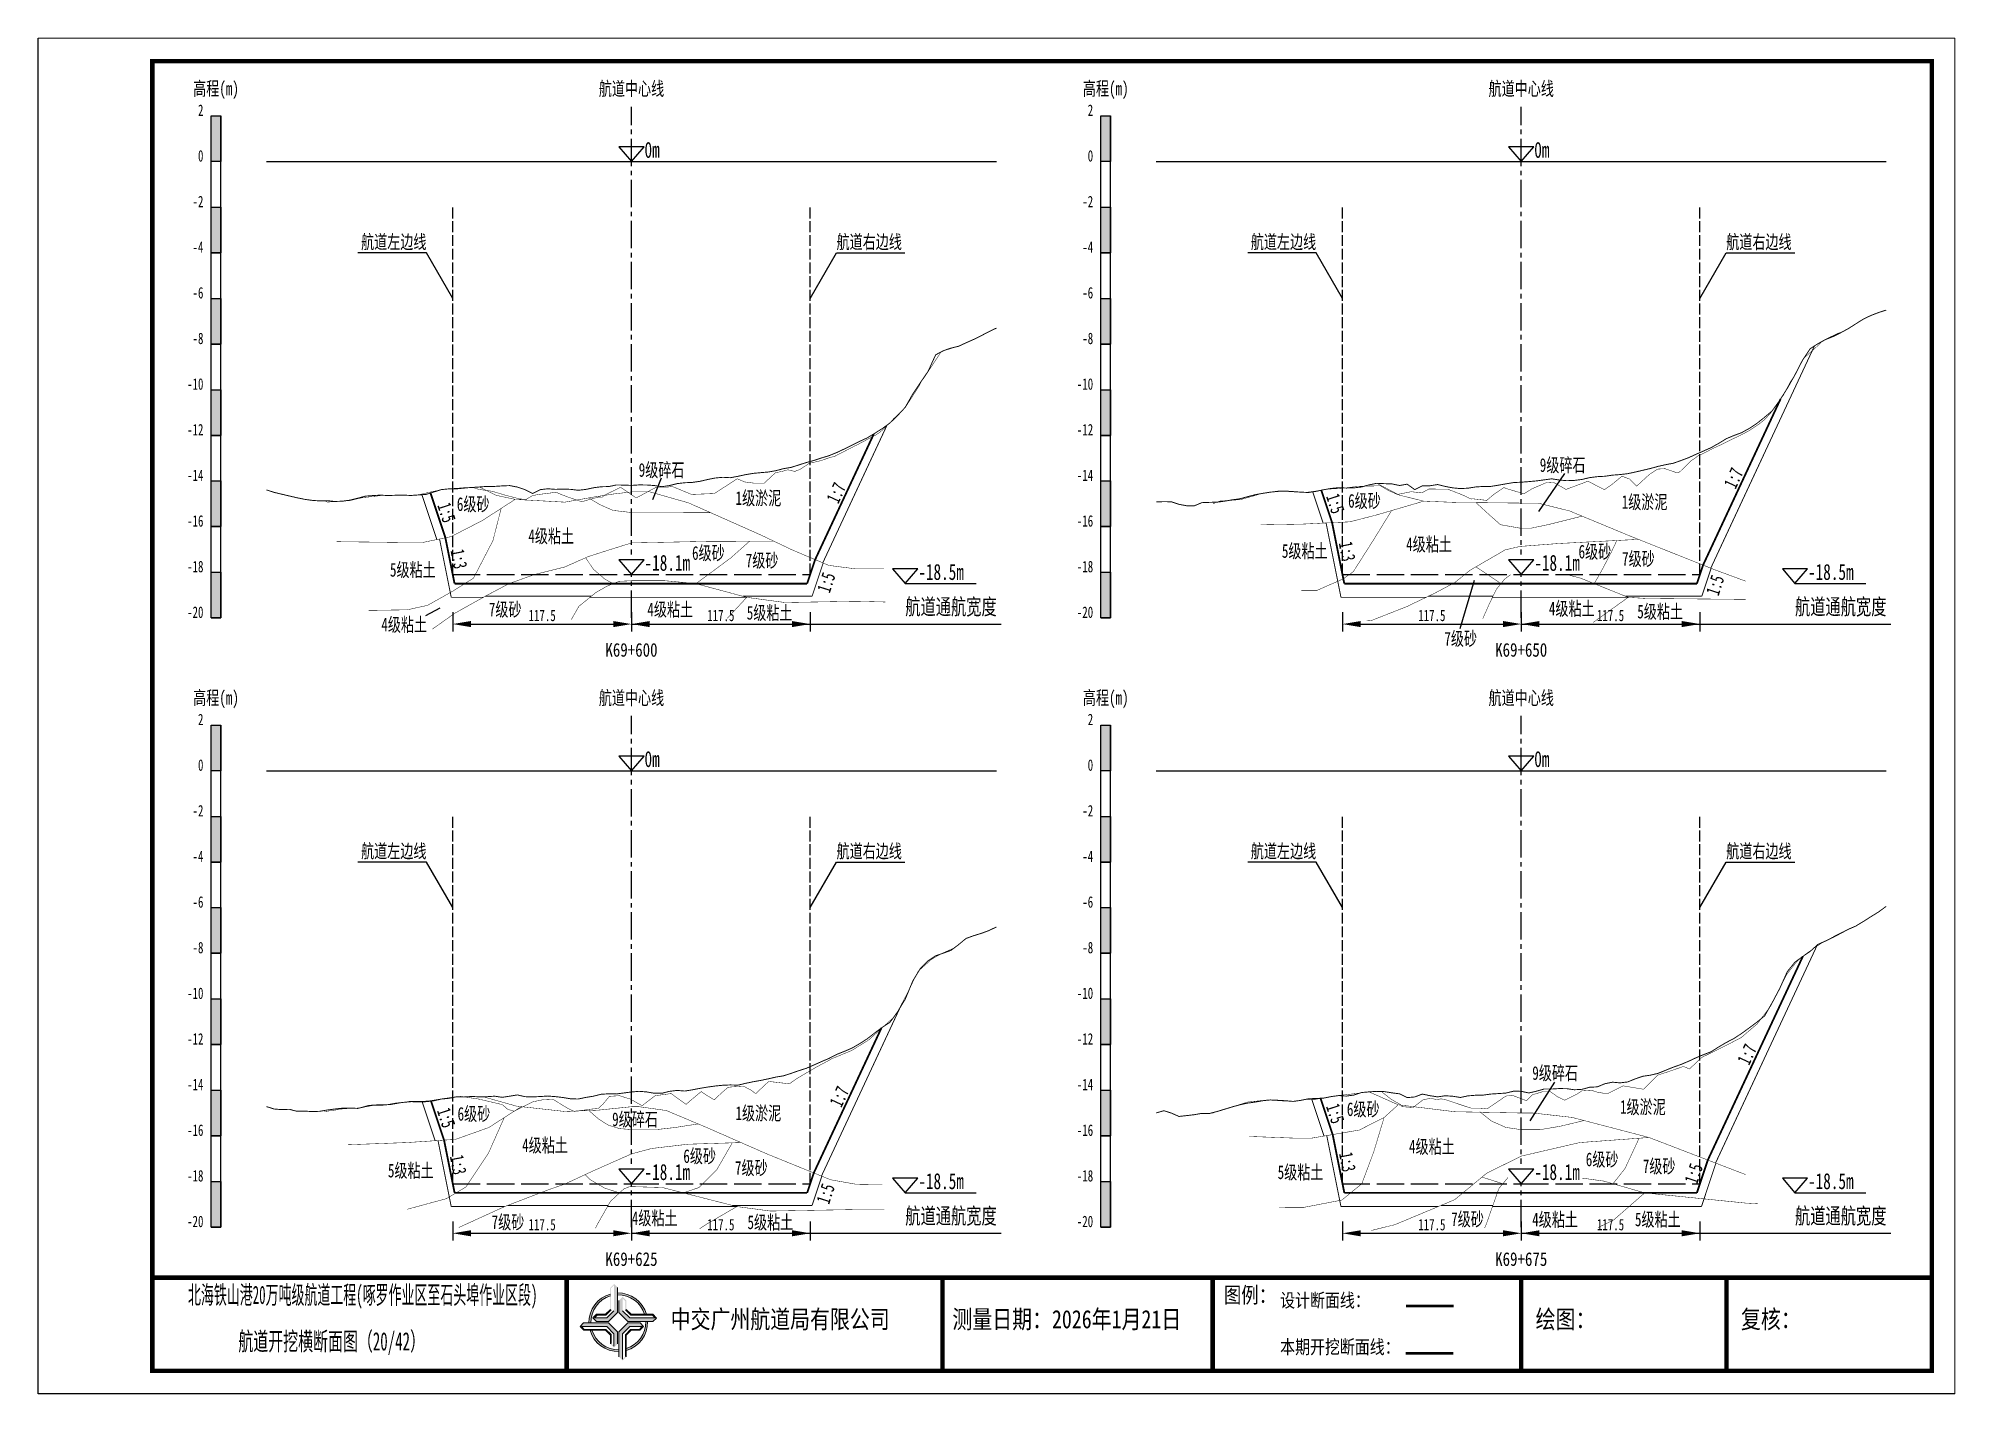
# Paper-space layout 'HDM_23' of a CAD drawing. Header units: millimetres. Extents: x 0 to 420, y 0 to 297.
# The model-space entities are those that its viewports show. They can reach past a viewport. Long polylines and large blocks are cut down to what shows.
import ezdxf
from ezdxf.enums import TextEntityAlignment as Align

# ---------------------------------------------------------------- set-up
doc = ezdxf.new("R2010")
doc.units = ezdxf.units.MM
for name, pattern in [('ACAD_ISO02W100', [15, 12, -3]), ('ACAD_ISO05W100', [33, 24, -3, 0, -3, 0, -3]), ('CENTER2', [1.125, 0.75, -0.125, 0.125, -0.125])]:
    doc.linetypes.add(name, pattern=pattern)
for name, color, linetype in [('0-图框图名', 2, 'Continuous'), ('0-桩号', 1, 'Continuous'), ('0-航道左右边线标注', 8, 'Continuous'), ('1-疏浚底高', 7, 'Continuous'), ('1-通航宽度', 7, 'Continuous'), ('1-通航底高', 7, 'Continuous'), ('202601', 5, 'Continuous'), ('DMX', 20, 'Continuous'), ('L1', 7, 'Continuous'), ('图幅外框线', 145, 'Continuous'), ('地质分层', 6, 'Continuous'), ('坡比', 1, 'Continuous'), ('尺寸标注', 1, 'Continuous'), ('开挖线', 4, 'Continuous'), ('标尺', 7, 'Continuous'), ('超挖线', 3, 'Continuous'), ('辅助框', 7, 'Continuous'), ('通航底面线', 7, 'ACAD_ISO02W100')]:
    doc.layers.add(name, color=color, linetype=linetype)
doc.styles.get("Standard").update_dxf_attribs({"font": 'arial.ttf'})
doc.styles.add('仿宋', font='仿宋_GB2312.ttf', dxfattribs={"width": 0.8})
doc.styles.add('仿宋GB2312', font='仿宋_GB2312.ttf', dxfattribs={"width": 0.7, "height": 2.5})
doc.styles.add('仿宋体', font='仿宋_GB2312.ttf', dxfattribs={"width": 0.8})
doc.dimstyles.new('2000', dxfattribs={"dimtxt": 3, "dimasz": 2.5, "dimexe": 1.25, "dimexo": 0.625, "dimtad": 1, "dimlfac": 2, "dimdsep": 46, "dimtxsty": 'Standard', "dimcen": 2.5, "dimadec": 0, "dimazin": 0, "dimtfac": 1, "dimtmove": 0, "dimatfit": 3, "dimfxl": 0, "dimarcsym": 0})

psp = doc.layouts.new('HDM_23')

msp = doc.modelspace()

# ---------------------------------------------------------------- texts
at = {"layer": '0-航道左右边线标注', "style": '仿宋', "width": 0.7}
for p in [(715.0598306435038, -937.9999999999836), (910.0598306410129, -937.9999999999836), (715.0598306408108, -1071.499999999984), (910.0598306408108, -1071.499999999984)]:
    msp.add_text('航道左边线', height=3, dxfattribs=at).set_placement(p, align=Align.BOTTOM_RIGHT)
for p in [(804.9401693590453, -938.0000000000164), (999.9401693591253, -938.0000000000164), (804.9401693590453, -1071.500000000016), (999.9401693590453, -1071.500000000016)]:
    msp.add_text('航道右边线', height=3, dxfattribs=at).set_placement(p, align=Align.BOTTOM_LEFT)
at = {"layer": '1-通航宽度', "style": '仿宋', "width": 0.7}
for p in [(820, -1018.35), (1015, -1018.35), (820, -1151.85), (1015, -1151.85)]:
    msp.add_text('航道通航宽度', height=3.5, dxfattribs=at).set_placement(p, align=Align.BOTTOM_LEFT)
at = {"layer": 'L1', "style": '仿宋', "width": 0.7}
for p in [(759.9999999999998, -902.0289215608499), (954.9999999999998, -902.0289215608499), (759.9999999999998, -1035.528921559919), (954.9999999999998, -1035.528921559919)]:
    msp.add_text('航道中心线', height=3, dxfattribs=at).set_placement(p, align=Align.MIDDLE_CENTER)
for p in [(762.8561237953252, -917.1796694293151), (957.8561237953252, -917.1796694293151), (762.8561237953252, -1050.679669428384), (957.8561237953252, -1050.679669428384)]:
    msp.add_text('0m ', height=3.5, dxfattribs=at).set_placement(p)
at = {"layer": '地质分层', "linetype": 'Continuous', "width": 0.7}
for s, style, p in [('9级碎石', '仿宋GB2312', (964.0770052932769, -984.5092086208606)), ('9级碎石', '仿宋GB2312', (766.5957332841338, -985.5757854200565)), ('6级砂', '仿宋GB2312', (725.3081861475002, -993.0642846926094)), ('1级淤泥', '仿宋GB2312', (787.8258111957912, -991.7379120703918)), ('6级砂', '仿宋GB2312', (920.6409794101128, -992.3431418705586)), ('1级淤泥', '仿宋GB2312', (982.0421270351508, -992.5956313862662)), ('4级粘土', '仿宋GB2312', (742.406980514992, -1000.057861468398)), ('6级砂', '仿宋体', (776.8543399251357, -1003.766954681796)), ('7级砂', '仿宋体', (788.6207683737885, -1005.413796349425)), ('5级粘土', '仿宋GB2312', (907.55860772921, -1003.331437022691)), ('4级粘土', '仿宋GB2312', (934.7885215591232, -1001.864783300127)), ('7级砂', '仿宋体', (980.682492723914, -1005.04885144459)), ('5级粘土', '仿宋GB2312', (712.0777057171872, -1007.462114458438)), ('7级砂', '仿宋GB2312', (732.3181492069925, -1016.134639491727)), ('4级粘土', '仿宋GB2312', (768.4932102061866, -1016.141575338384)), ('5级粘土', '仿宋GB2312', (790.2783738395374, -1016.87058015872)), ('4级粘土', '仿宋GB2312', (966.0717761298947, -1015.961960034969)), ('5级粘土', '仿宋GB2312', (985.4531877764166, -1016.611607581599)), ('4级粘土', '仿宋GB2312', (710.1862126863998, -1019.47409529869)), ('7级砂', '仿宋体', (941.7348101388561, -1022.554660853122)), ('9级碎石', '仿宋GB2312', (962.4383393090086, -1117.731757510959)), ('6级砂', '仿宋GB2312', (725.4646122353442, -1126.669622342299)), ('1级淤泥', '仿宋GB2312', (787.8076232810272, -1126.53113180177)), ('6级砂', '仿宋GB2312', (920.3714675822775, -1125.654498411481)), ('1级淤泥', '仿宋GB2312', (981.6654417922327, -1125.167033936461)), ('9级碎石', '仿宋GB2312', (760.7713416822064, -1127.87169776926)), ('4级粘土', '仿宋GB2312', (741.0467449503703, -1133.568258285355)), ('6级砂', '仿宋体', (774.9423541749566, -1135.938383214361)), ('4级粘土', '仿宋GB2312', (935.4193866686765, -1133.856209117952)), ('5级粘土', '仿宋GB2312', (711.6335297823025, -1139.105039708164)), ('7级砂', '仿宋GB2312', (786.2631035552695, -1138.524239729901)), ('5级粘土', '仿宋GB2312', (906.630272509632, -1139.466691629423)), ('6级砂', '仿宋体', (972.7300148859431, -1136.654442493014)), ('7级砂', '仿宋体', (985.2240100295166, -1138.161332358653)), ('7级砂', '仿宋GB2312', (732.9262013934567, -1150.406147718892)), ('4级粘土', '仿宋GB2312', (765.0764876622488, -1149.519923513933)), ('5级粘土', '仿宋GB2312', (790.436002434144, -1150.443276108712)), ('7级砂', '仿宋GB2312', (943.2225532504744, -1149.739977141417)), ('4级粘土', '仿宋GB2312', (962.4102521753666, -1149.852864734639)), ('5级粘土', '仿宋GB2312', (984.935508615752, -1149.803243588376))]:
    msp.add_text(s, height=3, dxfattribs=dict(at, style=style)).set_placement(p, align=Align.MIDDLE_CENTER)
at = {"layer": '坡比', "style": '仿宋体', "width": 0.7}
for s, rotation, p in [('1:7', 65, (1001.540795755796, -987.3784346860438)), ('1:7', 65, (804.8730574993821, -990.608790166384)), ('1:5', 288, (914.2696052643468, -992.9479482452307)), ('1:5', 288, (719.4829331778104, -994.9128556074093)), ('1:3', 281, (722.1864854590207, -1005.082472908196)), ('1:3', 281, (916.85525468979, -1003.426319062042)), ('1:5', 72, (802.6938516739355, -1010.243035842277)), ('1:5', 72, (997.4995903238723, -1010.825819892736)), ('1:7', 65, (1004.497661145076, -1113.649768534375)), ('1:7', 65, (805.5568720466887, -1122.900473621794)), ('1:5', 288, (719.3916259065775, -1127.536091364487)), ('1:5', 288, (914.2460908761645, -1126.612436374625)), ('1:3', 281, (722.0357739199478, -1137.828915216011)), ('1:3', 281, (916.9140143051744, -1137.220117138965)), ('1:5', 72, (992.8010334042933, -1139.772344468111)), ('1:5', 72, (802.5480270779266, -1144.180509630317))]:
    msp.add_text(s, height=3, rotation=rotation, dxfattribs=at).set_placement(p, align=Align.MIDDLE)
at = {"layer": '辅助框', "color": 7, "style": '仿宋GB2312'}
for s, width, p in [('北海铁山港20万吨级航道工程(啄罗作业区至石头埠作业区段)', 0.52, (701.0922641004198, -1166.34125590487)), ('         航道开挖横断面图（20/42）', 0.6, (686.9466304104477, -1176.528455383558))]:
    msp.add_text(s, height=4, dxfattribs=dict(at, width=width)).set_placement(p, align=Align.MIDDLE_CENTER)
at = {"layer": '辅助框', "insert": (889.8269339597713, -1164.631954133957), "char_height": 3.5, "width": 20.65205776894732, "attachment_point": 1, "style": '仿宋'}
msp.add_mtext('{\\C3;图例：}', dxfattribs=at)
at = {"layer": '辅助框', "color": 7, "lineweight": 50, "insert": (902.1653762107815, -1166.051345709999), "char_height": 3, "width": 26.24716962347821, "attachment_point": 1, "style": '仿宋'}
msp.add_mtext('设计断面线：', dxfattribs=at)
at = {"layer": '辅助框', "lineweight": 0, "char_height": 4, "width": 115.8863471220259, "attachment_point": 1}
for s, insert in [('{\\fKaiTi|b0|i0|c134|p49;\\W0.8;中交广州航道局有限公司}', (768.5828873357702, -1169.682042507085)), ('{\\fKaiTi|b0|i0|c134|p49;\\W0.8;测量日期：2026年1月21日}', (830.3284275267633, -1169.682042507085)), ('{\\fKaiTi|b0|i0|c134|p49;\\W0.8;绘图：}', (958.1550933698672, -1169.682042507085)), ('{\\fKaiTi|b0|i0|c134|p49;\\W0.8;复核：}', (1003.155093369867, -1169.682042507085))]:
    msp.add_mtext(s, dxfattribs=dict(at, insert=insert))
at = {"layer": '辅助框', "color": 1, "insert": (902.1653762107815, -1176.260362698303), "char_height": 3, "width": 26.24716962347821, "attachment_point": 1, "style": '仿宋'}
msp.add_mtext('本期开挖断面线：', dxfattribs=at)

# ---------------------------------------------------------------- blocks, each defined once
blk = doc.blocks.new('标尺')
at = {"layer": '标尺', "linetype": 'Continuous'}
for points in [[(-2.116669999959413, 100), (0, 100), (0, 90), (-2.116669999959413, 90)], [(-2.116669999959413, 80), (0, 80), (0, 70), (-2.116669999959413, 70)], [(-2.116669999959413, 60), (0, 60), (0, 50), (-2.116669999959413, 50)], [(-2.116669999959413, 40), (0, 40), (0, 30), (-2.116669999959413, 30)], [(-2.116669999959413, 20), (0, 20), (0, 10), (-2.116669999959413, 10)], [(-2.116669999959413, 0), (0, 0), (0, -10), (-2.116669999959413, -10)]]:
    blk.add_hatch(color=256, dxfattribs=at).paths.add_polyline_path(points)
for p, q in [((-2.116669999959413, -10), (-2.116669999959413, 100)), ((0, -10), (0, 100)), ((-2.116669999959413, 80), (0, 80)), ((-2.116669999959413, 70), (0, 70)), ((-2.116669999959413, 60), (0, 60)), ((-2.116669999959413, 50), (0, 50)), ((-2.116669999959413, 40), (0, 40)), ((-2.116669999959413, 30), (0, 30)), ((-2.116669999959413, 20), (0, 20)), ((-2.116669999959413, 10), (0, 10)), ((-2.116669999959413, 0), (0, 0)), ((-2.116669999959413, -10), (0, -10))]:
    blk.add_line(p, q, dxfattribs=at)
at = {"layer": '标尺'}
for points in [[(-2.116669999959413, 100), (0, 100), (0, 90), (-2.116669999959413, 90)], [(-2.116669999959413, 100), (0, 100), (0, 90), (-2.116669999959413, 90)], [(-2.116669999959413, 80), (0, 80), (0, 70), (-2.116669999959413, 70)], [(-2.116669999959413, 80), (0, 80), (0, 70), (-2.116669999959413, 70)], [(-2.116669999959413, 60), (0, 60), (0, 50), (-2.116669999959413, 50)], [(-2.116669999959413, 60), (0, 60), (0, 50), (-2.116669999959413, 50)], [(-2.116669999959413, 40), (0, 40), (0, 30), (-2.116669999959413, 30)], [(-2.116669999959413, 40), (0, 40), (0, 30), (-2.116669999959413, 30)], [(-2.116669999959413, 20), (0, 20), (0, 10), (-2.116669999959413, 10)], [(-2.116669999959413, 20), (0, 20), (0, 10), (-2.116669999959413, 10)], [(-2.116669999959413, 0), (0, 0), (0, -10), (-2.116669999959413, -10)], [(-2.116669999959413, 0), (0, 0), (0, -10), (-2.116669999959413, -10)]]:
    blk.add_lwpolyline(points, close=True, dxfattribs=at)
at = {"layer": '标尺', "style": '仿宋GB2312', "width": 0.7}
blk.add_text('高程(m)', height=3, dxfattribs=at).set_placement((-1.058334999950603, 106.0000000009313), align=Align.MIDDLE_CENTER)
for s, p in [('2', (-3.816669999971054, 100)), ('0', (-3.816669999971054, 90)), ('-2', (-3.816669999971054, 80)), ('-4', (-3.816669999971054, 70)), ('-6', (-3.816669999971054, 60)), ('-8', (-3.816669999971054, 50)), ('-10', (-3.816669999971054, 40)), ('-12', (-3.816669999971054, 30)), ('-14', (-3.816669999971054, 20)), ('-16', (-3.816669999971054, 10)), ('-18', (-3.816669999971054, 0)), ('-20', (-3.816669999971054, -10))]:
    blk.add_text(s, height=2.5, dxfattribs=at).set_placement(p, align=Align.RIGHT)
blk = doc.blocks.new('*D84')
at = {"layer": 'Defpoints', "color": 0, "ltscale": 0.5}
for p in [(720.833333335371, -1008.5), (760, -1008.5), (760, -1019.353748381445)]:
    blk.add_point(p, dxfattribs=at)
at = {"layer": '尺寸标注', "color": 0, "lineweight": -2, "ltscale": 0.5}
for p, q in [((720.833333335371, -1016.75), (720.833333335371, -1020.953748381445)), ((724.833333335371, -1019.353748381445), (756, -1019.353748381445)), ((760, -1016.75), (760, -1020.953748381445))]:
    blk.add_line(p, q, dxfattribs=at)
at = {"layer": '尺寸标注', "color": 0, "ltscale": 0.5}
for points in [[(724.833333335371, -1018.687081714779), (724.833333335371, -1020.020415048112), (720.833333335371, -1019.353748381445)], [(756, -1018.687081714779), (756, -1020.020415048112), (760, -1019.353748381445)]]:
    blk.add_solid(points, dxfattribs=at)
at = {"layer": '尺寸标注', "color": 0, "ltscale": 0.5, "insert": (740.4166666676855, -1017.478748381445), "char_height": 2.5, "attachment_point": 5, "style": '仿宋GB2312'}
blk.add_mtext('117.5', dxfattribs=at)
blk = doc.blocks.new('*D85')
at = {"layer": 'Defpoints', "color": 0, "ltscale": 0.5}
for p in [(720.833333332678, -1142), (760, -1142), (760, -1152.853718317567)]:
    blk.add_point(p, dxfattribs=at)
at = {"layer": '尺寸标注', "color": 0, "lineweight": -2, "ltscale": 0.5}
for p, q in [((720.833333332678, -1150.25), (720.833333332678, -1154.453718317567)), ((760, -1150.25), (760, -1154.453718317567)), ((724.833333332678, -1152.853718317567), (756, -1152.853718317567))]:
    blk.add_line(p, q, dxfattribs=at)
at = {"layer": '尺寸标注', "color": 0, "ltscale": 0.5}
for points in [[(724.833333332678, -1152.1870516509), (724.833333332678, -1153.520384984233), (720.833333332678, -1152.853718317567)], [(756, -1152.1870516509), (756, -1153.520384984233), (760, -1152.853718317567)]]:
    blk.add_solid(points, dxfattribs=at)
at = {"layer": '尺寸标注', "color": 0, "ltscale": 0.5, "insert": (740.416666666339, -1150.978718317567), "char_height": 2.5, "attachment_point": 5, "style": '仿宋GB2312'}
blk.add_mtext('117.5', dxfattribs=at)
blk = doc.blocks.new('*D86')
at = {"layer": 'Defpoints', "color": 0, "ltscale": 0.5}
for p in [(915.8333333328801, -1008.5), (955, -1008.5), (955, -1019.35348170532)]:
    blk.add_point(p, dxfattribs=at)
at = {"layer": '尺寸标注', "color": 0, "lineweight": -2, "ltscale": 0.5}
for p, q in [((915.8333333328801, -1016.75), (915.8333333328801, -1020.95348170532)), ((919.8333333328801, -1019.35348170532), (951, -1019.35348170532)), ((955, -1016.75), (955, -1020.95348170532))]:
    blk.add_line(p, q, dxfattribs=at)
at = {"layer": '尺寸标注', "color": 0, "ltscale": 0.5}
for points in [[(919.8333333328801, -1018.686815038653), (919.8333333328801, -1020.020148371986), (915.8333333328801, -1019.35348170532)], [(951, -1018.686815038653), (951, -1020.020148371986), (955, -1019.35348170532)]]:
    blk.add_solid(points, dxfattribs=at)
at = {"layer": '尺寸标注', "color": 0, "ltscale": 0.5, "insert": (935.41666666644, -1017.47848170532), "char_height": 2.5, "attachment_point": 5, "style": '仿宋GB2312'}
blk.add_mtext('117.5', dxfattribs=at)
blk = doc.blocks.new('*D87')
at = {"layer": 'Defpoints', "color": 0, "ltscale": 0.5}
for p in [(915.833333332678, -1142), (955, -1142), (955, -1152.85345158773)]:
    blk.add_point(p, dxfattribs=at)
at = {"layer": '尺寸标注', "color": 0, "lineweight": -2, "ltscale": 0.5}
for p, q in [((915.833333332678, -1150.25), (915.833333332678, -1154.45345158773)), ((955, -1150.25), (955, -1154.45345158773)), ((919.833333332678, -1152.85345158773), (951, -1152.85345158773))]:
    blk.add_line(p, q, dxfattribs=at)
at = {"layer": '尺寸标注', "color": 0, "ltscale": 0.5}
for points in [[(919.833333332678, -1152.186784921063), (919.833333332678, -1153.520118254397), (915.833333332678, -1152.85345158773)], [(951, -1152.186784921063), (951, -1153.520118254397), (955, -1152.85345158773)]]:
    blk.add_solid(points, dxfattribs=at)
at = {"layer": '尺寸标注', "color": 0, "ltscale": 0.5, "insert": (935.416666666339, -1150.97845158773), "char_height": 2.5, "attachment_point": 5, "style": '仿宋GB2312'}
blk.add_mtext('117.5', dxfattribs=at)
blk = doc.blocks.new('*D45')
at = {"layer": 'Defpoints', "color": 0, "ltscale": 0.5}
for p in [(760, -1008.5), (799.1666666671199, -1008.5), (799.1666666671199, -1019.353694836605)]:
    blk.add_point(p, dxfattribs=at)
at = {"layer": '尺寸标注', "color": 0, "lineweight": -2, "ltscale": 0.5}
for p, q in [((760, -1016.75), (760, -1020.953694836605)), ((764, -1019.353694836605), (795.1666666671199, -1019.353694836605)), ((799.1666666671199, -1016.75), (799.1666666671199, -1020.953694836605))]:
    blk.add_line(p, q, dxfattribs=at)
at = {"layer": '尺寸标注', "color": 0, "ltscale": 0.5}
for points in [[(764, -1018.687028169939), (764, -1020.020361503272), (760, -1019.353694836605)], [(795.1666666671199, -1018.687028169939), (795.1666666671199, -1020.020361503272), (799.1666666671199, -1019.353694836605)]]:
    blk.add_solid(points, dxfattribs=at)
at = {"layer": '尺寸标注', "color": 0, "ltscale": 0.5, "insert": (779.58333333356, -1017.478694836605), "char_height": 2.5, "attachment_point": 5, "style": '仿宋GB2312'}
blk.add_mtext('117.5', dxfattribs=at)
blk = doc.blocks.new('*D46')
at = {"layer": 'Defpoints', "color": 0, "ltscale": 0.5}
for p in [(760, -1142), (799.1666666671199, -1142), (799.1666666671199, -1152.853664761942)]:
    blk.add_point(p, dxfattribs=at)
at = {"layer": '尺寸标注', "color": 0, "lineweight": -2, "ltscale": 0.5}
for p, q in [((760, -1150.25), (760, -1154.453664761942)), ((799.1666666671199, -1150.25), (799.1666666671199, -1154.453664761942)), ((764, -1152.853664761942), (795.1666666671199, -1152.853664761942))]:
    blk.add_line(p, q, dxfattribs=at)
at = {"layer": '尺寸标注', "color": 0, "ltscale": 0.5}
for points in [[(764, -1152.186998095275), (764, -1153.520331428609), (760, -1152.853664761942)], [(795.1666666671199, -1152.186998095275), (795.1666666671199, -1153.520331428609), (799.1666666671199, -1152.853664761942)]]:
    blk.add_solid(points, dxfattribs=at)
at = {"layer": '尺寸标注', "color": 0, "ltscale": 0.5, "insert": (779.58333333356, -1150.978664761942), "char_height": 2.5, "attachment_point": 5, "style": '仿宋GB2312'}
blk.add_mtext('117.5', dxfattribs=at)
blk = doc.blocks.new('*D47')
at = {"layer": 'Defpoints', "color": 0, "ltscale": 0.5}
for p in [(955, -1008.5), (994.1666666671999, -1008.5), (994.1666666671999, -1019.353428114649)]:
    blk.add_point(p, dxfattribs=at)
at = {"layer": '尺寸标注', "color": 0, "lineweight": -2, "ltscale": 0.5}
for p, q in [((955, -1016.75), (955, -1020.953428114649)), ((959, -1019.353428114649), (990.1666666671999, -1019.353428114649)), ((994.1666666671999, -1016.75), (994.1666666671999, -1020.953428114649))]:
    blk.add_line(p, q, dxfattribs=at)
at = {"layer": '尺寸标注', "color": 0, "ltscale": 0.5}
for points in [[(959, -1018.686761447983), (959, -1020.020094781316), (955, -1019.353428114649)], [(990.1666666671999, -1018.686761447983), (990.1666666671999, -1020.020094781316), (994.1666666671999, -1019.353428114649)]]:
    blk.add_solid(points, dxfattribs=at)
at = {"layer": '尺寸标注', "color": 0, "ltscale": 0.5, "insert": (974.5833333336, -1017.478428114649), "char_height": 2.5, "attachment_point": 5, "style": '仿宋GB2312'}
blk.add_mtext('117.5', dxfattribs=at)
blk = doc.blocks.new('*D48')
at = {"layer": 'Defpoints', "color": 0, "ltscale": 0.5}
for p in [(955, -1142), (994.1666666671199, -1142), (994.1666666671199, -1152.853397986268)]:
    blk.add_point(p, dxfattribs=at)
at = {"layer": '尺寸标注', "color": 0, "lineweight": -2, "ltscale": 0.5}
for p, q in [((955, -1150.25), (955, -1154.453397986268)), ((994.1666666671199, -1150.25), (994.1666666671199, -1154.453397986268)), ((959, -1152.853397986268), (990.1666666671199, -1152.853397986268))]:
    blk.add_line(p, q, dxfattribs=at)
at = {"layer": '尺寸标注', "color": 0, "ltscale": 0.5}
for points in [[(959, -1152.186731319601), (959, -1153.520064652934), (955, -1152.853397986268)], [(990.1666666671199, -1152.186731319601), (990.1666666671199, -1153.520064652934), (994.1666666671199, -1152.853397986268)]]:
    blk.add_solid(points, dxfattribs=at)
at = {"layer": '尺寸标注', "color": 0, "ltscale": 0.5, "insert": (974.58333333356, -1150.978397986268), "char_height": 2.5, "attachment_point": 5, "style": '仿宋GB2312'}
blk.add_mtext('117.5', dxfattribs=at)
blk = doc.blocks.new('通航底高')
at = {"layer": '1-通航底高'}
for p, q in [((-2.762494692986365, 3.232132659759372), (5.923793651163578e-06, 6.932765245437622e-06)), ((2.762506540631875, 3.232132659759372), (-2.762494692986365, 3.232132659759372)), ((5.923793651163578e-06, 6.932765245437622e-06), (2.762506540631875, 3.232132659759372))]:
    blk.add_line(p, q, dxfattribs=at)
at = {"layer": '1-通航底高', "style": '仿宋', "width": 0.7}
blk.add_attdef('通航底高', (2.856129719933961, 0.8203305718488991), '', height=3.5, dxfattribs=at)
blk = doc.blocks.new('疏浚底高')
at = {"layer": '1-疏浚底高'}
for p, q in [((-2.762500616780017, 3.232125726994127), (0, 0)), ((2.762500616838224, 3.232125726994127), (-2.762500616780017, 3.232125726994127)), ((0, 0), (2.762500616838224, 3.232125726994127)), ((-5.923793651163578e-06, -6.932765245437622e-06), (15.51466270413067, -6.932765245437622e-06))]:
    blk.add_line(p, q, dxfattribs=at)
at = {"layer": '1-疏浚底高', "style": '仿宋', "width": 0.7}
blk.add_attdef('疏浚底高', (2.856123796140309, 0.8203236390836537), '', height=3.5, dxfattribs=at)

# ---------------------------------------------------------------- hatches: boundary and pattern name
at = {"layer": '辅助框'}
h = msp.add_hatch(color=5, dxfattribs=at)
edge = h.paths.add_edge_path()
edge.add_ellipse((757.1048981645199, -1172.349361724388), major_axis=(-6.017077195920141, 1.733884546287947e-06), ratio=0.9999999825377229, start_angle=-73.21171767175571, end_angle=1.446762146054482, ccw=False)
edge.add_line((755.3669512681754, -1166.588740435135), (755.3669512681754, -1166.167564622652))
edge.add_ellipse((757.1048981645199, -1172.349361724388), major_axis=(-6.421454345493813, 3.783831980513644e-06), ratio=0.9999999825377264, start_angle=-74.29719975771904, end_angle=1.35689506309039)
edge.add_line((750.6852443925532, -1172.501418438208), (751.0897390788884, -1172.501279625189))
edge = h.paths.add_edge_path()
edge.add_ellipse((757.1048981645199, -1172.349361724388), major_axis=(-6.017077195920906, 2.624791690933952e-07), ratio=0.9999999825377339, start_angle=196.7802887631043, end_angle=271.43091869106274, ccw=False)
edge.add_line((762.8657615312131, -1170.612217217457), (763.2869208646508, -1170.612217217457))
edge.add_ellipse((757.1048981645199, -1172.349361724388), major_axis=(-6.42145434549481, 2.055023733972632e-07), ratio=0.9999999825377471, start_angle=195.6953323995753, end_angle=271.3407921785149)
edge.add_line((756.9546421006711, -1165.929665483964), (756.9546421006711, -1166.334160818589))
edge = h.paths.add_edge_path()
edge.add_ellipse((757.1048981645199, -1172.349361724388), major_axis=(-6.421454345494847, 2.398647111377442e-07), ratio=0.9999999825377328, start_angle=105.7065267224622, end_angle=181.3336320078198)
edge.add_line((763.5246130754145, -1172.199907793533), (763.1201189922186, -1172.199907793533))
edge.add_ellipse((757.1048981645199, -1172.349361724388), major_axis=(-6.017077195920033, 3.038804149501319e-06), ratio=0.9999999825377467, start_angle=106.79232762585761, end_angle=181.4233031416354, ccw=False)
edge.add_line((758.8432505388054, -1178.109860479367), (758.8432505388054, -1178.531044626963))
edge = h.paths.add_edge_path()
edge.add_ellipse((757.1048981645199, -1172.349361724388), major_axis=(6.017077195919978, 2.129043967020969e-06), ratio=0.9999999825377341, start_angle=196.8039056354283, end_angle=271.4347580706571, ccw=False)
edge.add_line((751.3447520372065, -1174.088882915747), (750.9235845126303, -1174.089027449381))
edge.add_ellipse((757.1048981645199, -1172.349361724388), major_axis=(6.421454345494965, 1.010893226884053e-06), ratio=0.9999999825377122, start_angle=195.7186902341801, end_angle=271.3444001294426)
edge.add_line((757.2555596849115, -1178.769048223508), (757.2555596849115, -1178.364552247775))
h = msp.add_hatch(color=5, dxfattribs=at)
h.paths.add_polyline_path([(756.9546421006711, -1164.745531914723), (756.1757059281858, -1163.967633330833), (755.3669512681754, -1164.776153838646), (755.3669512681754, -1169.536597661984), (754.2904413530024, -1170.612023077023), (752.3438002488705, -1170.612023077023), (751.5476570176871, -1171.407358599198), (752.3430715379509, -1172.199178399098), (754.9786409013362, -1172.199178399098), (756.9546421006711, -1170.223855132592)])
h.paths.add_polyline_path([(756.1454878373834, -1169.835033672583), (754.5901777513119, -1171.390380010616), (751.8645652055534, -1171.390380010616), (752.4652603746148, -1170.792388775122), (754.4098916063102, -1170.792388775122), (755.5465556779595, -1169.624466802609), (755.5465556779595, -1164.865021880639), (756.1454878373834, -1164.267331255448)], flags=16)
h = msp.add_hatch(color=5, dxfattribs=at)
h.paths.add_polyline_path([(759.2303930924925, -1172.199907793533), (764.7087164384516, -1172.199907793533), (765.4866149797233, -1171.420971685421), (764.6780945359858, -1170.612217217457), (759.9176505204829, -1170.612217217457), (758.8422251481803, -1169.53570710994), (758.8422251481803, -1167.589066240799), (758.0468895402643, -1166.792922881615), (757.2550698900017, -1167.588337358963), (757.2550698900017, -1170.223906744015)])
h.paths.add_polyline_path([(758.0638683000299, -1169.835443487179), (758.0638683000299, -1167.109831133377), (758.661859428564, -1167.7105261531), (758.661859428564, -1169.655157427323), (759.8297815507444, -1170.791821563255), (764.5892263871821, -1170.791821563255), (765.1869169908257, -1171.39075359441), (759.6192146592828, -1171.39075359441)], flags=16)
h = msp.add_hatch(color=5, dxfattribs=at)
h.paths.add_polyline_path([(754.9782503556999, -1172.49994512273), (749.4999273301753, -1172.50182517649), (748.7222961381467, -1173.281028228294), (749.5310940782222, -1174.089505327714), (754.2915378373655, -1174.087871709836), (755.3673325639459, -1175.164012334835), (755.3680006059202, -1177.110653374684), (756.1636093950065, -1177.90652363826), (756.955156013647, -1177.110837432396), (756.9542515550347, -1174.475268389237)])
h.paths.add_polyline_path([(756.1455864884945, -1174.86400901438), (756.1465218583735, -1177.589621367943), (755.5483246263059, -1176.989131426346), (755.5476572892758, -1175.044500322831), (754.3793451341185, -1173.908237114918), (749.6199005754086, -1173.909870391381), (749.0220044663938, -1173.311143438351), (754.5897064988704, -1173.30923279382)], flags=16)
h = msp.add_hatch(color=5, dxfattribs=at)
h.paths.add_polyline_path([(759.2315609056147, -1172.499116607201), (757.2555596849115, -1174.474439873707), (757.2555596849115, -1179.952763262284), (758.0344958787651, -1180.730661675465), (758.8432505388054, -1179.922141167653), (758.8432505388054, -1175.161697344315), (759.9197604539486, -1174.086271929276), (761.8664015580805, -1174.086271929276), (762.6625447679254, -1173.290936407101), (761.8671302476616, -1172.499116607201)])
h.paths.add_polyline_path([(759.6200240770074, -1173.307915166866), (762.3456365800591, -1173.307915166866), (761.7449414323362, -1173.905906231177), (759.8003101793023, -1173.905906231177), (758.663646107653, -1175.07382820369), (758.663646107653, -1179.833273125661), (758.0647139695676, -1180.430963750851), (758.0647139695676, -1174.863261333716)], flags=16)

# ---------------------------------------------------------------- linework, layer by layer
at = {"layer": '0-航道左右边线标注', "linetype": 'ACAD_ISO02W100', "ltscale": 0.2}
for points in [[(720.8333333353712, -1008.5), (720.8333333353712, -928)], [(799.1666666671199, -1008.5), (799.1666666671199, -928)], [(915.8333333328801, -1008.5), (915.8333333328801, -928)], [(994.1666666671999, -1008.5), (994.1666666671999, -928)], [(720.8333333326782, -1142), (720.8333333326782, -1061.5)], [(799.1666666671199, -1142), (799.1666666671199, -1061.5)], [(915.8333333326782, -1142), (915.8333333326782, -1061.5)], [(994.1666666671199, -1142), (994.1666666671199, -1061.5)]]:
    msp.add_lwpolyline(points, dxfattribs=at)
at = {"layer": '0-航道左右边线标注'}
for points in [[(720.833333335371, -948), (715.0598306435038, -937.9999999999836), (700.0598306435038, -937.99999999994)], [(799.1666666671199, -948), (804.9401693590453, -938.0000000000164), (819.9401693590453, -938.00000000006)], [(915.8333333328801, -948), (910.0598306410129, -937.9999999999836), (895.0598306410129, -937.99999999994)], [(994.1666666671999, -948), (999.9401693591253, -938.0000000000164), (1014.940169359125, -938.00000000006)], [(720.833333332678, -1081.5), (715.0598306408108, -1071.499999999984), (700.0598306408108, -1071.49999999994)], [(799.1666666671199, -1081.5), (804.9401693590453, -1071.500000000016), (819.9401693590453, -1071.50000000006)], [(915.833333332678, -1081.5), (910.0598306408108, -1071.499999999984), (895.0598306408108, -1071.49999999994)], [(994.1666666671199, -1081.5), (999.9401693590453, -1071.500000000016), (1014.940169359045, -1071.50000000006)]]:
    msp.add_lwpolyline(points, dxfattribs=at)
at = {"layer": '1-通航宽度'}
for points in [[(760, -1019.35), (841, -1019.35)], [(955, -1019.35), (1036, -1019.35)], [(760, -1152.85), (841, -1152.85)], [(955, -1152.85), (1036, -1152.85)]]:
    msp.add_lwpolyline(points, dxfattribs=at)
at = {"layer": '202601', "color": 1, "linetype": 'Continuous', "const_width": 0.1}
for points in [[(887.3799999998008, -992.6499999999996), (887.6263703701708, -993), (887.9430370368378, -992.749999046322), (888.9930370368378, -992.400000572201), (889.6397037035048, -992.3499994277918), (892.0497037035049, -992.2000007629395), (893.5597037035049, -992.0500020980799), (895.5730370368378, -991.499999046322), (898.2597037035048, -990.6999998092615), (899.6997037035048, -990.4499988555908), (902.0563703701708, -990.1500015258789), (902.2430370368378, -990.1500015258789), (902.8397037035048, -990.1500015258789), (904.8830370368378, -990.249999046322), (905.7163703701708, -990.3500013351422), (907.7997037035049, -990.5), (909.7130370368378, -990.249999046322), (912.5230370368379, -989.799998283379), (914.8630370368378, -989.6499996185303), (916.1963703701708, -989.5500020980799), (918.6863703701708, -989.25), (919.3597037035048, -989.1999988555908), (920.2130370368378, -989.1499977111798), (924.1330370368378, -989.0500001907312), (926.0297037035048, -990.1500015258789), (927.8463703701708, -990.9500007629395), (930.8463703701708, -990.3500013351422), (933.2163703701708, -990.600002288822), (934.7830370368379, -989.7500019073523), (938.4663703701708, -989.799998283379), (938.9030370368378, -989.799998283379), (942.0030370368378, -991.0000019073523), (944.0030370368379, -991.9499998092615), (944.4063703701709, -991.8999986648523), (945.2163703701708, -992.0000009536707), (947.4530370368378, -992.2500019073523), (948.7763703701709, -991.0999994277918), (951.1930370368378, -989.4499998092615), (952.1863703701708, -989.799998283379), (955.6363703701709, -990.8000020980799), (957.2897037035048, -989.7500019073523), (960.536370370171, -988.3499984741211), (961.9863703701708, -988.2500009536707), (962.6930370368377, -988.650000572201), (964.8130370368378, -989.8499994277918), (968.4297037035049, -988.5000019073523), (969.6130370368378, -988.0500011444092), (973.2330370368377, -989.900000572201), (974.9030370368378, -988.7499980926495), (977.0830370368378, -986.9499998092615), (978.806370370171, -987.6000003814697), (980.2830370368379, -989.1499977111798), (983.1030370368378, -986.5500001907312), (984.8530370368378, -985.3999977111798), (986.4997037035048, -985.3000001907312), (989.1230370368378, -986.2000017166101), (989.7530370368377, -986.0000019073523), (992.1530370368378, -983.650000572201), (993.6897037035048, -982.5499992370605), (995.7563703701708, -981.5500001907312), (996.2463703701708, -981.2499980926495), (997.2830370368379, -980.7500009536707), (998.5963703701709, -980.1500015258789), (1000.273037036838, -979.3000011444092), (1003.209703703505, -977.8999977111798), (1004.903037036838, -977.0000009536707), (1007.086370370171, -975.5500011444092), (1008.413037036838, -974.5000009536707), (1009.683037036838, -973.100002288822), (1012.479703703505, -969.1999988555908), (1013.886370370171, -966.4499979019092), (1015.263037036838, -964.350002288822), (1016.859703703505, -961.150000572201), (1019.459703703505, -958.8500003814697), (1021.129703703505, -957.2499995231592), (1023.349703703505, -956.150000572201), (1024.416370370171, -955.6500010490417), (1025.833037036838, -955.1499991416895)], [(692.9799999998008, -992.4999999995343), (693.0263703701709, -992.4000005717335), (693.4063703701709, -992.6500015254132), (693.6530370368378, -992.6000003810041), (695.8963703701709, -992.4999980921839), (698.2530370368378, -992.2999982829133), (700.1330370368378, -991.8500022883545), (701.0530370368378, -991.6499977107123), (703.3563703701708, -991.4000015254132), (705.3663703701708, -991.1500005717335), (708.7297037035048, -991.1500005717335), (710.0397037035049, -991.1500005717335), (710.2963703701708, -991.1500005717335), (711.2397037035048, -991.1500005717335), (712.7030370368378, -991.0999994273243), (713.0497037035049, -991.0999994273243), (716.2497037035048, -990.3500013346747), (718.4097037035049, -989.9000005717335), (718.9730370368378, -989.7999982829242), (721.3930370368378, -989.7999982829242), (724.8863703701708, -989.4499998087922), (725.1330370368378, -989.3999986643939), (726.5930370368378, -989.8499994273243), (729.4563703701708, -990.2499990458546), (732.3097037035049, -991.0999994273243), (735.5930370368378, -991.9499998087922), (736.9397037035048, -992.000000953205), (738.3097037035049, -991.2000017161427), (739.6997037035048, -990.9500007624738), (742.5130370368378, -990.6000022883545), (743.5097037035048, -990.4499988551252), (744.4463703701708, -990.8999996180646), (745.8830370368378, -991.4499979014436), (749.0863703701708, -992.5499992365931), (752.8063703701708, -991.4999990458546), (753.5930370368378, -991.5500001902637), (753.9797037035048, -991.1500005717335), (757.6163703701708, -989.3999986643939), (760.8997037035048, -991.6000013346747), (761.1597037035049, -991.6499977107123), (761.4430370368378, -991.4999990458546), (765.4330370368378, -989.3500022883545), (767.8097037035049, -989.3500022883545), (768.9363703701708, -989.1999988551252), (772.9297037035049, -990.8499984736536), (773.1330370368378, -990.9500007624738), (778.1963703701708, -990.750000953205), (778.2097037035048, -990.750000953205), (778.2163703701708, -990.750000953205), (778.2563703701708, -990.6999998087922), (783.1863703701708, -987.4999980921839), (784.7397037035048, -988.1999998087922), (787.0597037035049, -988.5000019068739), (789.0697037035048, -988.5000019068739), (791.5430370368379, -986.2000017161427), (793.0063703701708, -985.8999996180646), (794.2630370368378, -985.5500011439435), (795.7930370368379, -985.8999996180646), (796.9497037035048, -985.4499988551252), (798.9263703701708, -984.1499977107123), (801.4897037035048, -983.5499982829133), (803.2397037035048, -982.9499988551252), (804.6297037035048, -982.5499992365931), (808.3097037035049, -980.6499986643939), (808.9730370368378, -980.3000001902637), (809.2197037035047, -980.1999979014436), (813.4897037035048, -977.9499988551252), (814.4397037035047, -977.3499994273243), (816.2797037035048, -975.6000022883545), (816.7863703701709, -975.1000003810041), (817.4430370368378, -974.3500022883545), (819.9830370368378, -971.9499998087922), (822.9863703701708, -967.2500019068739), (823.6730370368379, -965.9500007624738), (824.1330370368378, -965.3999977107123), (825.9197037035049, -962.6500015254132), (827.8863703701708, -959.6499996180646), (830.8330370368378, -958.7000017161427)], [(887.0500000001987, -1126.399999999068), (887.1363703705688, -1126.550001143478), (887.4330370372357, -1126.499999999069), (889.2230370372357, -1125.849999426859), (891.9563703705687, -1125.050000189798), (895.2330370372357, -1124.050001143478), (895.3097037039028, -1124.050001143478), (895.3397037039027, -1124.050001143478), (895.4497037039027, -1124.050001143478), (899.2663703705687, -1123.650001524948), (901.1063703705687, -1123.749999045389), (902.5830370372357, -1123.850001334209), (904.4430370372357, -1123.949998854659), (905.6263703705687, -1123.850001334209), (907.7630370372357, -1123.549999236129), (909.8830370372357, -1123.499998091716), (910.7897037039028, -1123.349999426859), (912.6697037039028, -1123.000000952738), (913.2597037039027, -1122.899998663919), (914.2297037039027, -1122.749999999069), (915.8563703705687, -1122.550000189798), (916.4930370372357, -1122.499999045389), (920.1297037039027, -1122.049998282448), (923.0297037039027, -1121.800002097147), (923.9597037039027, -1121.750000952738), (924.3763703705687, -1121.800002097147), (926.5163703705687, -1123.499998091716), (928.5463703705688, -1124.650000571268), (928.8797037039027, -1125.100001334209), (931.2830370372358, -1125.300001143478), (933.5530370372358, -1123.549999236129), (935.1897037039028, -1123.299998282448), (936.4830370372357, -1123.549999236129), (937.4130370372358, -1123.400000571268), (938.1730370372358, -1123.499998091716), (939.6663703705688, -1123.999999999069), (942.9430370372357, -1125.100001334209), (944.1097037039027, -1125.449999808328), (946.1263703705687, -1125.449999808328), (947.5230370372357, -1125.59999847319), (951.3097037039028, -1123.000000952738), (951.7897037039027, -1122.749999999069), (952.2463703705687, -1122.749999999069), (952.9963703705687, -1122.600001334209), (956.1630370372357, -1123.800000189798), (957.4697037039027, -1122.499999045389), (959.8097037039026, -1121.800002097147), (961.3697037039028, -1121.800002097147), (962.9763703705687, -1122.949999808328), (964.5630370372357, -1123.699997900978), (967.2263703705687, -1122.350000380538), (968.2630370372358, -1121.649998663919), (970.3330370372357, -1121.499999999069), (971.7563703705687, -1121.950000762008), (973.8430370372357, -1122.299999236129), (977.3230370372357, -1120.550002097147), (977.3897037039028, -1120.550002097147), (977.9463703705687, -1120.649999617599), (981.8297037039029, -1121.300000189798), (982.3663703705688, -1120.750001906419), (984.8897037039028, -1118.200000762008), (986.9030370372357, -1117.550000189798), (990.5497037039027, -1116.300000189798), (991.8897037039028, -1116.84999847319), (994.4530370372358, -1114.399999617599), (994.5263703705687, -1114.34999847319), (994.7130370372356, -1114.250000952738), (1000.436370370569, -1111.399997710247), (1002.203037037236, -1110.500000952738), (1003.243037037236, -1109.949997900978), (1006.323037037236, -1107.299999236129), (1006.616370370569, -1107.099999426859), (1009.649703703903, -1103.09999847319), (1009.653037037236, -1103.09999847319), (1009.669703703903, -1103.050002097147), (1013.209703703903, -1096.100000380538), (1015.406370370569, -1093.299998282459), (1017.149703703903, -1091.800002097147), (1019.566370370569, -1090.099998950018), (1021.003037037236, -1089.150001048109), (1023.176370370569, -1088.000000952738), (1023.416370370569, -1087.900001048109), (1023.519703703903, -1087.800001143478), (1025.509703703903, -1086.799999712966), (1025.833037037236, -1086.699999808328)], [(692.6830000001987, -1126.199999999069), (695.3763703705687, -1125.799998282448), (695.9997037039027, -1125.649999617599), (698.7897037039028, -1125.449999808328), (700.3063703705687, -1125.399998663919), (702.3763703705687, -1124.799999236129), (704.6063703705687, -1124.650000571268), (707.0963703705687, -1124.700001715677), (711.0563703705687, -1123.999999999069), (711.5063703705687, -1123.899997710248), (712.4430370372357, -1123.899997710248), (714.6930370372357, -1123.899997710248), (715.8797037039027, -1123.800000189798), (718.6063703705687, -1123.349999426859), (721.5463703705688, -1122.949999808328), (722.5263703705687, -1122.850002287889), (724.8497037039027, -1123.200000762008), (726.2897037039028, -1123.400000571268), (727.6163703705687, -1123.699997900978), (731.6697037039028, -1124.650000571268), (732.8863703705688, -1125.700000762008), (734.2663703705687, -1126.100000380538), (738.3763703705687, -1124.050001143478), (740.7463703705687, -1123.549999236129), (742.7130370372357, -1123.450001715677), (746.1563703705688, -1125.550002097147), (747.4930370372357, -1126.150001524948), (751.0897037039027, -1125.649999617599), (752.7363703705687, -1125.500000952738), (753.8497037039027, -1124.450000762008), (755.1630370372357, -1122.850002287889), (757.3430370372357, -1122.699998854659), (759.7597037039027, -1123.450001715677), (762.3330370372357, -1124.900001524948), (764.6530370372357, -1123.09999847319), (765.2263703705687, -1122.699998854659), (768.6330370372357, -1122.249998091718), (768.7163703705687, -1122.249998091718), (768.7663703705687, -1122.299999236129), (771.9563703705687, -1124.599999426859), (774.3130370372357, -1122.600001334211), (775.3097037039028, -1121.800002097147), (776.1430370372357, -1122.400001524948), (778.1497037039027, -1123.600000380538), (779.5697037039027, -1122.249998091718), (781.1097037039027, -1120.900000571268), (781.7397037039027, -1120.799998282448), (784.4997037039027, -1120.59999847319), (786.1363703705687, -1121.449998854659), (787.2263703705687, -1122.249998091718), (789.9497037039027, -1119.700001715677), (790.0430370372358, -1119.599999426859), (790.2630370372357, -1119.599999426859), (794.6030370372357, -1120.100001334211), (796.3263703705687, -1118.899997710248), (800.4930370372357, -1116.449998854659), (803.5797037039027, -1114.799999236129), (803.7997037039028, -1114.650000571268), (804.0330370372357, -1114.549998282448), (808.2630370372357, -1112.800001143478), (811.6497037039027, -1110.700000762008), (811.8697037039027, -1110.550002097147), (811.9830370372357, -1110.500000952738), (816.5663703705687, -1106.350001334211), (817.4963703705687, -1105.550002097147), (818.1297037039027, -1104.650000571268), (820.4597037039027, -1100.249999999069), (820.7663703705687, -1099.599999426859), (822.8163703705687, -1095.449999808328), (824.2763703705687, -1094.149998663919), (825.7030370372357, -1092.850002287889), (827.9797037039027, -1091.550001143478), (829.0030370372357, -1091.100000380538), (830.8097037039028, -1090.300001143478), (830.8330370372357, -1090.300001143478)]]:
    msp.add_lwpolyline(points, dxfattribs=at)
at = {"layer": 'DMX', "color": 7, "linetype": 'Continuous', "const_width": 0.2}
for points in [[(874.9999999999998, -992.589999999851), (874.9999999999998, -992.589999999851), (876.6666666666861, -992.5249999999069), (878.3333333333139, -992.5600000000559), (880, -993.1150000002235), (881.6666666666861, -993.4249999998137), (883.3333333333139, -993.4500000001863), (885, -992.75), (886.6666666666861, -992.6850000000559), (888.3333333333139, -992.6400000001304), (890, -992.4249999998137), (891.6666666666861, -992.1299999998882), (893.3333333333139, -991.9049999997951), (895, -991.4500000001863), (896.6666666666861, -991.0099999997765), (898.3333333333139, -990.714999999851), (900, -990.4500000001863), (901.6666666666861, -990.2799999997951), (903.3333333333139, -990.2299999999814), (905, -990.339999999851), (906.6666666666861, -990.4399999999441), (908.3333333333139, -990.5249999999069), (910, -990.2799999997951), (911.6666666666861, -989.9199999999255), (913.3333333333139, -989.6400000001304), (915, -989.464999999851), (916.6666666666861, -989.5499999998137), (918.3333333333139, -989.5099999997765), (920, -989.3100000000559), (921.6666666666861, -988.8549999999814), (923.3333333333139, -988.5049999998882), (925, -988.5849999999627), (926.6666666666861, -988.6400000001304), (928.3333333333139, -988.9900000002235), (930, -988.7000000001863), (931.6666666666861, -989.8900000001304), (933.3333333333139, -989.0750000001863), (935, -989.0449999999255), (936.6666666666861, -988.7799999997951), (938.3333333333139, -989.1899999999441), (940, -989.5099999997765), (941.6666666666861, -989.6650000000373), (943.3333333333139, -989.5800000000745), (945, -989.3100000000559), (946.6666666666861, -989.2000000001863), (948.3333333333139, -989.1899999999441), (950, -988.9199999999255), (951.6666666666861, -988.625), (953.3333333333139, -988.3450000002049), (955, -988.2650000001304), (956.6666666666861, -988.1400000001304), (958.3333333333139, -987.9849999998696), (960, -987.7599999997765), (961.6666666666861, -987.5249999999069), (963.3333333333139, -987.785000000149), (965, -987.9350000000559), (966.6666666666861, -987.875), (968.3333333333139, -987.660000000149), (970, -987.2650000001304), (971.6666666666861, -987.0550000001676), (973.3333333333139, -986.964999999851), (975, -986.7200000002049), (976.6666666666861, -986.5950000002049), (978.3333333333139, -986.3999999999069), (980, -986.0400000000373), (981.6666666666861, -985.6499999999069), (983.3333333333139, -985.2599999997765), (985, -984.7949999999255), (986.6666666666861, -984.4249999998137), (988.3333333333139, -984.1150000002235), (990, -983.5249999999069), (991.6666666666861, -982.8999999999069), (993.3333333333139, -982.1400000001304), (995, -981.4150000000373), (996.6666666666861, -980.6650000000373), (998.3333333333139, -979.7250000000931), (1000, -978.7099999999627), (1001.666666666686, -978.0200000000186), (1003.333333333314, -977.3999999999069), (1005, -976.4750000000931), (1006.666666666686, -975.3700000001118), (1008.333333333314, -974.0499999998137), (1010, -972.6349999997765), (1011.666666666686, -970.3050000001676), (1013.333333333314, -967.6800000001676), (1015, -964.7400000002235), (1016.666666666686, -961.5049999998882), (1018.333333333314, -959.0099999997765), (1020, -957.9350000000559), (1021.666666666686, -957.0249999999069), (1023.333333333314, -956.3549999999814), (1025, -955.5249999999069), (1026.666666666686, -954.6299999998882), (1028.333333333314, -953.5649999999441), (1030, -952.5150000001304), (1031.666666666686, -951.7250000000931), (1033.333333333314, -951.0800000000745), (1035, -950.5499999998137)], [(679.9999999999997, -989.9550000000745), (679.9999999999997, -989.9550000000745), (681.6666666666861, -990.4950000001118), (683.3333333333139, -990.8900000001304), (685, -991.285000000149), (686.6666666666861, -991.6699999999255), (688.3333333333139, -992.0150000001304), (690, -992.2450000001118), (691.6666666666861, -992.3650000002235), (693.3333333333139, -992.3199999998324), (695, -992.4900000002235), (696.6666666666861, -992.4249999998137), (698.3333333333139, -992.1949999998324), (700, -991.7799999997951), (701.6666666666861, -991.3250000001863), (703.3333333333139, -991.1899999999441), (705, -991.1000000000931), (706.6666666666861, -991.1899999999441), (708.3333333333139, -991.125), (710, -991.1000000000931), (711.6666666666861, -991.1749999998137), (713.3333333333139, -991.0550000001676), (715, -990.9350000000559), (716.6666666666861, -990.4199999999255), (718.3333333333139, -989.8900000001304), (720, -989.7250000000931), (721.6666666666861, -989.6499999999069), (723.3333333333139, -989.5150000001304), (725, -989.4249999998137), (726.6666666666861, -989.3149999999441), (728.3333333333139, -989.1850000000559), (730, -989.1899999999441), (731.6666666666861, -989.0750000001863), (733.3333333333139, -989.0099999997765), (735, -989.3349999999627), (736.6666666666861, -989.8950000000186), (738.3333333333139, -990.7349999998696), (740, -989.8999999999069), (741.6666666666861, -989.7050000000745), (743.3333333333139, -989.8349999999627), (745, -989.7650000001304), (746.6666666666861, -989.8349999999627), (748.3333333333139, -990.035000000149), (750, -989.8500000000931), (751.6666666666861, -989.4849999998696), (753.3333333333139, -989.2650000001304), (755, -989.2200000002049), (756.6666666666861, -988.8799999998882), (758.3333333333139, -988.8950000000186), (760, -988.9700000002049), (761.6666666666861, -988.8599999998696), (763.3333333333139, -988.8799999998882), (765, -988.9950000001118), (766.6666666666861, -989.25), (768.3333333333139, -989), (770, -988.5800000000745), (771.6666666666861, -988.3849999997765), (773.3333333333139, -988.3100000000559), (775, -988.0750000001863), (776.6666666666861, -987.6850000000559), (778.3333333333139, -987.3549999999814), (780, -987.1899999999441), (781.6666666666861, -987.285000000149), (783.3333333333139, -986.9750000000931), (785, -986.6099999998696), (786.6666666666861, -986.3349999999627), (788.3333333333139, -986.1749999998137), (790, -986.035000000149), (791.6666666666861, -985.7349999998696), (793.3333333333139, -985.2949999999255), (795, -985.0200000000186), (796.6666666666861, -984.4849999998696), (798.3333333333139, -983.9550000000745), (800, -983.5), (801.6666666666861, -982.9500000001863), (803.3333333333139, -982.4399999999441), (805, -981.7599999997765), (806.6666666666861, -980.9750000000931), (808.3333333333139, -980.1650000000373), (810, -979.3250000001863), (811.6666666666861, -978.5550000001676), (813.3333333333139, -977.5449999999255), (815, -976.4900000002235), (816.6666666666861, -975.2799999997951), (818.3333333333139, -973.6549999997951), (820, -971.8500000000931), (821.6666666666861, -968.9049999997951), (823.3333333333139, -966.3999999999069), (825, -963.9900000002235), (826.6666666666861, -960.3500000000931), (828.3333333333139, -959.464999999851), (830, -958.8849999997765), (831.6666666666861, -958.4849999998696), (833.3333333333139, -957.7200000002049), (835, -956.9799999999814), (836.6666666666861, -956.1499999999069), (838.3333333333139, -955.2900000000373), (839.9999999999998, -954.4799999999814)], [(874.9999999999998, -1126.490000000224), (874.9999999999998, -1126.490000000224), (876.6666666666861, -1125.990000000224), (878.3333333333139, -1126.51500000013), (880, -1127.25), (881.6666666666861, -1127.064999999944), (883.3333333333139, -1126.870000000112), (885, -1126.580000000075), (886.6666666666861, -1126.604999999981), (888.3333333333139, -1126.174999999814), (890, -1125.669999999925), (891.6666666666861, -1125.154999999795), (893.3333333333139, -1124.700000000186), (895, -1124.330000000075), (896.6666666666861, -1124.10999999987), (898.3333333333139, -1123.810000000056), (900, -1123.634999999776), (901.6666666666861, -1123.709999999963), (903.3333333333139, -1123.805000000168), (905, -1123.959999999963), (906.6666666666861, -1123.729999999981), (908.3333333333139, -1123.39000000013), (910, -1123.305000000168), (911.6666666666861, -1123.240000000224), (913.3333333333139, -1122.899999999907), (915, -1122.680000000168), (916.6666666666861, -1122.790000000037), (918.3333333333139, -1122.564999999944), (920, -1122.01500000013), (921.6666666666861, -1121.865000000224), (923.3333333333139, -1121.754999999888), (925, -1121.810000000056), (926.6666666666861, -1122.080000000075), (928.3333333333139, -1122.290000000037), (930, -1123.129999999888), (931.6666666666861, -1122.979999999981), (933.3333333333139, -1122.350000000093), (935, -1122.700000000186), (936.6666666666861, -1122.964999999851), (938.3333333333139, -1122.714999999851), (940, -1122.825000000186), (941.6666666666861, -1123.095000000205), (943.3333333333139, -1122.740000000224), (945, -1122.604999999981), (946.6666666666861, -1122.575000000186), (948.3333333333139, -1122.345000000205), (950, -1122.240000000224), (951.6666666666861, -1122.125), (953.3333333333139, -1121.714999999851), (955, -1121.745000000112), (956.6666666666861, -1122.10999999987), (958.3333333333139, -1121.725000000093), (960, -1121.245000000112), (961.6666666666861, -1121.245000000112), (963.3333333333139, -1121.14000000013), (965, -1121.169999999925), (966.6666666666861, -1121.404999999795), (968.3333333333139, -1121.310000000056), (970, -1120.850000000093), (971.6666666666861, -1120.774999999907), (973.3333333333139, -1120.084999999963), (975, -1119.745000000112), (976.6666666666861, -1119.89000000013), (978.3333333333139, -1119.689999999944), (980, -1119.01500000013), (981.6666666666861, -1118.439999999944), (983.3333333333139, -1118.205000000075), (985, -1117.805000000168), (986.6666666666861, -1117.129999999888), (988.3333333333139, -1116.455000000075), (990, -1115.865000000224), (991.6666666666861, -1115.165000000037), (993.3333333333139, -1114.384999999776), (995, -1113.694999999832), (996.6666666666861, -1113.049999999814), (998.3333333333139, -1111.98499999987), (1000, -1111.01500000013), (1001.666666666686, -1110.14000000013), (1003.333333333314, -1109.044999999925), (1005, -1107.825000000186), (1006.666666666686, -1106.580000000075), (1008.333333333314, -1105.23499999987), (1010, -1102.334999999963), (1011.666666666686, -1099.189999999944), (1013.333333333314, -1095.495000000112), (1015, -1093.435000000056), (1016.666666666686, -1092.220000000205), (1018.333333333314, -1091.084999999963), (1020, -1089.564999999944), (1021.666666666686, -1088.819999999832), (1023.333333333314, -1088.020000000019), (1025, -1087.134999999776), (1026.666666666686, -1086.25), (1028.333333333314, -1085.529999999795), (1030, -1084.520000000019), (1031.666666666686, -1083.459999999963), (1033.333333333314, -1082.435000000056), (1035, -1081.205000000075)], [(679.9999999999997, -1125.095000000205), (679.9999999999997, -1125.095000000205), (681.6666666666861, -1125.615000000224), (683.3333333333139, -1125.754999999888), (685, -1125.685000000056), (686.6666666666861, -1126.120000000112), (688.3333333333139, -1126.080000000075), (690, -1126.180000000168), (691.6666666666861, -1126.125), (693.3333333333139, -1125.839999999851), (695, -1125.625), (696.6666666666861, -1125.435000000056), (698.3333333333139, -1125.404999999795), (700, -1125.490000000224), (701.6666666666861, -1125.100000000093), (703.3333333333139, -1124.799999999814), (705, -1124.805000000168), (706.6666666666861, -1124.654999999795), (708.3333333333139, -1124.35999999987), (710, -1124.169999999925), (711.6666666666861, -1124.01500000013), (713.3333333333139, -1124.049999999814), (715, -1124.020000000019), (716.6666666666861, -1123.825000000186), (718.3333333333139, -1123.439999999944), (720, -1123.274999999907), (721.6666666666861, -1122.944999999832), (723.3333333333139, -1122.98499999987), (725, -1122.870000000112), (726.6666666666861, -1122.959999999963), (728.3333333333139, -1122.924999999814), (730, -1122.810000000056), (731.6666666666861, -1123.060000000056), (733.3333333333139, -1122.805000000168), (735, -1122.535000000149), (736.6666666666861, -1122.919999999925), (738.3333333333139, -1122.964999999851), (740, -1122.89000000013), (741.6666666666861, -1122.779999999795), (743.3333333333139, -1122.910000000149), (745, -1123.104999999981), (746.6666666666861, -1123.39000000013), (748.3333333333139, -1123.430000000168), (750, -1123.080000000075), (751.6666666666861, -1122.814999999944), (753.3333333333139, -1122.395000000019), (755, -1122.285000000149), (756.6666666666861, -1122.325000000186), (758.3333333333139, -1122.104999999981), (760, -1121.89000000013), (761.6666666666861, -1121.745000000112), (763.3333333333139, -1121.875), (765, -1122.174999999814), (766.6666666666861, -1122.174999999814), (768.3333333333139, -1121.75), (770, -1121.549999999814), (771.6666666666861, -1121.685000000056), (773.3333333333139, -1121.424999999814), (775, -1121.095000000205), (776.6666666666861, -1120.814999999944), (778.3333333333139, -1120.584999999963), (780, -1120.415000000037), (781.6666666666861, -1120.345000000205), (783.3333333333139, -1120.395000000019), (785, -1119.995000000112), (786.6666666666861, -1119.649999999907), (788.3333333333139, -1119.354999999981), (790, -1119.004999999888), (791.6666666666861, -1118.620000000112), (793.3333333333139, -1118.350000000093), (795, -1117.810000000056), (796.6666666666861, -1117.220000000205), (798.3333333333139, -1116.700000000186), (800, -1115.964999999851), (801.6666666666861, -1115.225000000093), (803.3333333333139, -1114.51500000013), (805, -1113.649999999907), (806.6666666666861, -1112.990000000224), (808.3333333333139, -1112.270000000019), (810, -1111.310000000056), (811.6666666666861, -1110.240000000224), (813.3333333333139, -1108.935000000056), (815, -1107.700000000186), (816.6666666666861, -1106.615000000224), (818.3333333333139, -1104.305000000168), (820, -1101.549999999814), (821.6666666666861, -1097.535000000149), (823.3333333333139, -1094.779999999795), (825, -1093.154999999795), (826.6666666666861, -1092.040000000037), (828.3333333333139, -1091.470000000205), (830, -1090.870000000112), (831.6666666666861, -1089.620000000112), (833.3333333333139, -1088.245000000112), (835, -1087.64000000013), (836.6666666666861, -1087.134999999776), (838.3333333333139, -1086.520000000019), (839.9999999999998, -1085.714999999851)]]:
    msp.add_lwpolyline(points, dxfattribs=at)
at = {"layer": 'L1', "linetype": 'CENTER2', "ltscale": 8}
for p, q in [((759.9999999999998, -1018), (759.9999999999998, -905.9999999999999)), ((954.9999999999998, -1018), (954.9999999999998, -905.9999999999999)), ((759.9999999999998, -1151.499999999069), (759.9999999999998, -1039.499999999069)), ((954.9999999999998, -1151.499999999069), (954.9999999999998, -1039.499999999069))]:
    msp.add_line(p, q, dxfattribs=at)
at = {"layer": 'L1'}
for p, q in [((757.2374993832198, -914.7678742727729), (759.9999999999998, -917.999999999767)), ((762.762500616838, -914.7678742727729), (757.2374993832198, -914.7678742727729)), ((759.9999999999998, -917.999999999767), (762.762500616838, -914.7678742727729)), ((952.2374993832198, -914.7678742727729), (954.9999999999998, -917.999999999767)), ((957.762500616838, -914.7678742727729), (952.2374993832198, -914.7678742727729)), ((954.9999999999998, -917.999999999767), (957.762500616838, -914.7678742727729)), ((679.9999999999998, -917.999999999767), (839.9999999999998, -918.0000000002327)), ((874.9999999999998, -917.999999999767), (1035, -918.0000000002327)), ((757.2374993832198, -1048.267874271842), (759.9999999999998, -1051.499999998836)), ((762.762500616838, -1048.267874271842), (757.2374993832198, -1048.267874271842)), ((759.9999999999998, -1051.499999998836), (762.762500616838, -1048.267874271842)), ((952.2374993832198, -1048.267874271842), (954.9999999999998, -1051.499999998836)), ((957.762500616838, -1048.267874271842), (952.2374993832198, -1048.267874271842)), ((954.9999999999998, -1051.499999998836), (957.762500616838, -1048.267874271842)), ((679.9999999999998, -1051.499999998836), (839.9999999999998, -1051.499999999302)), ((874.9999999999998, -1051.499999998836), (1035, -1051.499999999302))]:
    msp.add_line(p, q, dxfattribs=at)
at = {"layer": '地质分层'}
for points in [[(964.45536544489, -986.3490885158972), (958.7769782055475, -994.6648599409928)], [(766.491337075604, -987.4148214880552), (764.6123200524598, -992.1096487538562)], [(941.5939081558827, -1020.326422353959), (944.7573527132481, -1009.741826407128)], [(714.9019932634692, -1017.47105571385), (718.0851789734952, -1015.782207924476)], [(962.2941100640237, -1119.715479044837), (956.8710049891743, -1128.232575253325)]]:
    msp.add_lwpolyline(points, dxfattribs=at)
at = {"layer": '地质分层', "linetype": 'ACAD_ISO05W100', "ltscale": 0.2, "const_width": 0.1, "flags": 128}
for points in [[(726.6666666666861, -989.3149999999441), (730.3044484099373, -991.1252581039444), (734.4955238858238, -992.0364203993231), (745.410600391042, -992.6370263034478), (751.6093733697198, -991.5370980780572), (756.0241592964157, -990.8533898852766), (760, -990.3960974756628), (764.0462762420648, -990.3960974756628), (772.5053276615217, -992.7981897639111), (788.2559415856376, -999.7940857969224), (795.3727303007618, -1003.172250291798), (803.2620191662572, -1006.499271260574), (809.1664742429857, -1007.260499666445), (815.3638955579856, -1007.271785895474)], [(923.3333333333139, -988.5049999998882), (928.3242363245226, -991.1122239576653), (933.6513414336368, -992.4177297586575), (940.411147098057, -992.6890789098106), (954.7653926920029, -992.8395000593737), (958.6684616854764, -992.8395000593737), (965.617467562668, -994.569795506075), (978.7150153596886, -1000.004468107596), (997.5696117882617, -1007.514491167851), (1004.167020950001, -1009.943499523215)], [(695.3916361872107, -1001.300128055736), (710.8333123149932, -1001.481750298291), (714.190305002965, -1001.481750298291), (720.4262338182889, -1000.201888124458), (727.305330179166, -996.6716389334761), (734.4955238858238, -992.0364203993231)], [(702.3616149188019, -1016.360550643876), (710.8333123149932, -1016.231750238687), (715.3158482084982, -1015.250197772402), (720.8526818649843, -1012.135826202109), (725.3688365896232, -1009.298706379719), (729.629821581766, -1001.087478657253), (731.4384887848864, -994.0071636554785)], [(750.6606632504845, -991.7054399484769), (752.9551315498538, -993.1306226840243), (755.964736207854, -994.4468955430202), (760, -994.9129610769451), (777.3225862543914, -994.9378549503163)], [(897.9275788269006, -997.6074517872185), (906.8433796420577, -997.4590002386831), (917.4183518495411, -996.9520071223378), (923.3292014161125, -995.437889569439), (933.6513414336368, -992.4177297586575)], [(906.8433796420577, -1011.958999523427), (910.2631129012443, -1011.958999523427), (915.9187927343883, -1009.483516926877), (918.1803655726835, -1007.902105261572), (922.6475836364552, -1000.886020993814), (926.5864932778641, -994.4848370091058)], [(945.0869746764656, -992.7380778873339), (948.1820343057625, -995.5711319143884), (950.4471026198007, -997.5791882593185), (954.7653926920029, -998.3394998805597), (957.1828844732372, -998.3394998805597), (961.0383942732587, -997.5320823797956), (968.3573221184779, -995.7066657599062)], [(716.3333123149932, -1020.481750953943), (721.3001027666032, -1016.966197664849), (728.5287467068993, -1012.947393210605), (733.1462702294812, -1010.5), (738.749517926015, -1008.5), (745.410600391042, -1006.833064316306), (750.5327668250538, -1004.559854911175), (755.3150902350899, -1003.038273528218), (760, -1001.575166851748), (776.5356112509035, -1001.234179824591), (791.1782491591293, -1001.181233298965)], [(774.1412103325129, -1010.5), (781.7368792314082, -1004.880174891092), (785.8685215241276, -1001.20043281978)], [(921.114779284661, -1018.671014382727), (922.2770632025786, -1018.534575184807), (929.939146141056, -1015.515761256218), (935.8569866591133, -1012.685370844789), (940.411147098057, -1010.277192948852), (943.8371578948572, -1007.52525822632), (951.4922498823144, -1003.095959679224), (954.7653926920029, -1002.339500238188), (963.3279309179634, -1001.693550355267), (980.6995464877109, -1000.794931833167)], [(971.0053461756906, -1010.5), (972.8321295999922, -1007.281653535552), (974.7651277133264, -1003.548176121898), (975.9605287606828, -1001.040077087004)], [(749.96266503277, -1004.812865189742), (751.658310030587, -1007.348522972316), (754.1925299805589, -1009.524814601056), (756.0085598726291, -1010.5)], [(945.0538161866716, -1006.821289833169), (946.7349073276855, -1007.907488790341), (950.5607773931697, -1010.5)], [(946.591457327996, -1018.175648028956), (946.6265475777909, -1018.050057568587), (948.1610614513047, -1014.595177784562), (949.6046929536387, -1011.682688554749), (951.362917277962, -1009.5077428082), (953.3833022862673, -1007.972091139294), (954.7653926920029, -1007.83949976135), (961.8668220364489, -1007.69618527405), (967.9769137231633, -1009.278942822479), (973.0080249361927, -1011.307475587819), (978.4458637237549, -1013.5), (982.45546724007, -1013.747618657537), (1004.170061415993, -1013.943500476889)], [(746.7942909405584, -1018.391026473018), (746.8695081938058, -1018.270357583649), (748.4774270588532, -1015.46823070012), (752.2420544880442, -1012.405002656393), (754.7273377771489, -1011.003939214163), (757.3244762914255, -1009.9824145725), (760, -1009.85593648674), (767.3215370601974, -1009.8518639924), (774.1412103325129, -1010.5), (785.263814306818, -1013.5), (793.6075150249526, -1014.631091929041), (809.1664742429857, -1014.360500286333), (815.6152585399454, -1014.516356682585)], [(785.263814306818, -1013.5), (780.9763605501169, -1018.124746019667)], [(970.7397053798799, -1019.022298172809), (978.4458637237549, -1013.5)], [(697.8804149520583, -1133.451500938274), (710.8333123149932, -1132.970375268254), (721.4154534675181, -1132.279237481765), (728.6965295448899, -1129.695143525489), (735.8549815217266, -1125.105765501503)], [(727.5188684465247, -1122.942103762645), (734.771666473709, -1124.985901467036), (745.410600391042, -1126.163052606396), (752.6615115832537, -1125.878221411258), (760, -1125.117798767518), (761.6623617508449, -1125.117798767518), (767.6291389297694, -1125.952244936023), (776.7033940888941, -1129.769167050719), (789.6436454756185, -1135.44609846035), (803.6325396001339, -1141.123029869981), (809.1664742429857, -1142.10199959483), (814.9877467325244, -1142.185724266445)], [(895.3199538849294, -1131.629601022694), (905.8333123149932, -1132.023277990054), (908.9732823335798, -1132.023277990054), (919.5086463741027, -1130.233921109699), (924.9406157569028, -1127.493704810739), (928.0376073094085, -1124.696961455978)], [(921.6666666666861, -1121.865000000224), (928.0376073094085, -1124.696961455978), (940.410600391042, -1126.215105213225), (955, -1126.5), (957.452036109753, -1126.485111150425), (966.1382934558205, -1127.46005775407), (983.0109551097266, -1131.862438655458), (1004.166474242986, -1139.98449970223)], [(710.8333123149932, -1147.595374880824), (719.4195367898792, -1145.272384905256), (723.7224674909376, -1142.712516829837), (728.6580793112516, -1135.288630235009), (732.1138600001577, -1127.50424787635)], [(750.6612208650331, -1125.956797080114), (752.7663758569397, -1127.798795409035), (754.926579897292, -1129.162174147554), (757.4118631863967, -1129.919905864634), (760, -1130.126230478752), (765.5, -1130.126230478752), (769.5062094307505, -1129.683030585293), (774.605769749498, -1128.886839125305)], [(901.9298986098729, -1147.188000050373), (905.8333123149932, -1147.167721819598), (907.4143001297489, -1147.167721820064), (915.6880913320929, -1145.575633092318), (920.0644270251505, -1142), (922.6930248215795, -1134.970080814324), (924.9406157569028, -1127.493704810739)], [(945.910600391042, -1126.215105213225), (948.4791497485712, -1128.264895350672), (951.6285734381527, -1129.652499970049), (955, -1130.151777698193), (959.1158825871535, -1130.151777698193), (963.6530101667158, -1129.381977633573), (968.7713001460652, -1128.147056557238)], [(722.1068139834966, -1151.604149767247), (722.2333948030137, -1151.552271571476), (732.2059872411191, -1147), (736.9248795621097, -1145.182210792787), (741.710185923148, -1143.353156789672), (745.410600391042, -1142.055128632579), (751.5429593296722, -1139.211877048481), (760, -1135.457333545201), (764.3923283452168, -1134.273835004307), (772.3864814843982, -1133.338446827605), (784.0041091160383, -1132.97201506421)], [(771.369067772699, -1144), (774.7389366934076, -1142.849796821363), (778.737761000637, -1138.853872365318), (782.092266735388, -1133.032316512894)], [(922.1248606906116, -1152.243147196818), (927.3210347718559, -1150.965891579166), (940.410600391042, -1145.499257265124), (947.3920567766763, -1139.721045223065), (955, -1135.945699895266), (967.8126263609156, -1132.975483291782), (983.0109551097266, -1131.862438655458)], [(975.1190958613297, -1142), (977.7607504683547, -1138.647031172179), (980.8339034208329, -1132.021874323953)], [(749.824752798595, -1140.008518844843), (750.9382420172915, -1141.10553340055), (754.1296114162542, -1142.957467402797), (757.3897208393319, -1144)], [(946.4038469428779, -1140.53893845994), (950.973135304579, -1142)], [(946.993541871615, -1151.67953149611), (947.2976789302193, -1150.996846871451), (948.9265706497245, -1146.354898925871), (950.1115369438194, -1143.034607368521), (952.1144445734099, -1140.629515754525), (955, -1139.612366244197), (957.9903393816203, -1139.612366244197), (962.8350688312203, -1139.992913441267), (973.1082721874118, -1141.420894528739), (982.0636811698787, -1144), (990.8752442880068, -1144.890812322032), (1004.166474242986, -1146.234500298277), (1006.788324204293, -1146.377446479073)], [(752.0911277745566, -1151.768828905805), (752.5741246882826, -1150.810690441169), (755.3914781776257, -1145.860535456799), (758.2752457070164, -1143.175500330515), (759.4042843882926, -1142.700403889641), (760, -1142.624492872041), (766.7727473606355, -1142.824225057848), (783.0966193149798, -1147), (790.4441094323993, -1147.98030002974), (809.1664742429857, -1147.652000381611), (815.4300431074035, -1147.65241993516)], [(971.845990050381, -1151.604815467644), (975.27546717925, -1149.928216349799), (982.0636811698787, -1144)], [(774.9035701689888, -1151.865058273543), (776.6090162429027, -1150.767622208688), (783.0966193149798, -1147)]]:
    msp.add_lwpolyline(points, dxfattribs=at)
at = {"layer": '开挖线', "linetype": 'Continuous', "const_width": 0.4, "flags": 128}
for points in [[(994.8555216927102, -1006.433434923427), (1011.850784868299, -970.0150138326209)], [(800.2561192730758, -1005.231642182066), (813.1147317688776, -977.6774725480087)], [(719.2202633770682, -1000.44940152562), (715.9508578439921, -990.6411849261914)], [(913.5578015661607, -997.1370924710817), (911.1866642498247, -990.0236805219288)], [(916.2303830725318, -1010.500000002938), (913.5578015661607, -997.1370924710817)], [(721.2303830725318, -1010.500000002938), (719.2202633770682, -1000.44940152562)], [(798.4999999994876, -1010.500000002938), (800.2561192730758, -1005.231642182066)], [(993.4999999995676, -1010.500000002938), (994.8555216927102, -1006.433434923427)], [(721.2303830725318, -1010.500000002938), (798.4999999994876, -1010.500000002938)], [(916.2303830725318, -1010.500000002938), (993.4999999995676, -1010.500000002938)], [(995.8968020627339, -1136.809593813053), (1016.723266649926, -1092.181455411609)], [(799.9562855401671, -1139.63114338081), (814.7821549745667, -1107.861423164014)], [(718.9188421608608, -1132.442295447761), (716.0696923436392, -1123.894845995922)], [(913.6753172131353, -1131.224670705955), (911.0221391687448, -1123.265136572621)], [(721.2303830718961, -1144.000000002938), (718.9188421608608, -1132.442295447761)], [(916.2303830725318, -1144.000000002938), (913.6753172131353, -1131.224670705955)], [(993.4999999994876, -1144.000000002938), (995.8968020627339, -1136.809593813053)], [(798.4999999994875, -1144.000000002938), (799.9562855401671, -1139.63114338081)], [(721.2303830718961, -1144.000000002938), (798.4999999994875, -1144.000000002938)], [(916.2303830725318, -1144.000000002938), (993.4999999994876, -1144.000000002938)]]:
    msp.add_lwpolyline(points, dxfattribs=at)
at = {"layer": '超挖线', "linetype": 'ACAD_ISO02W100', "ltscale": 0.5, "const_width": 0.2, "flags": 128}
for points in [[(996.5420341035331, -1007.105194042996), (1019.267703371723, -958.4073313251666)], [(801.9272426682726, -1005.936377763691), (816.0116237516538, -975.7555611562714)], [(717.3483175948309, -1000.833599721126), (714.0710784711863, -991.001882350192)], [(911.5892489852846, -997.2314702706717), (909.3060936399818, -990.3820042347631)], [(915.4970497724894, -1013.500000002938), (912.2371315730722, -997.2004090058509)], [(720.4970497724894, -1013.500000002938), (717.9395027453428, -1000.712264867204)], [(799.5833451802698, -1013.250000002938), (802.0096369894663, -1005.971124575348)], [(994.5833451803595, -1013.250000002938), (996.6211142892503, -1007.136692676265)], [(720.4970497724894, -1013.500000002938), (727.5347700687614, -1013.500000002938)], [(751.2035747722065, -1013.250000002938), (727.9844463358327, -1013.250000002938)], [(750.8963312879268, -1013.500000002938), (785.2638143284881, -1013.500000002938)], [(799.5833451802698, -1013.250000002938), (784.336930653184, -1013.250000002938)], [(915.4970497724894, -1013.500000002938), (934.1537426755916, -1013.500000002938)], [(948.8278247827926, -1013.250000002938), (934.6764479969283, -1013.250000002938)], [(948.7039074574034, -1013.500000002938), (978.4458637713235, -1013.500000002938)], [(994.5833451803595, -1013.250000002938), (977.8258206020623, -1013.250000002938)], [(997.592919807233, -1137.460770074744), (1019.902992993287, -1089.653470390066)], [(801.6378321019471, -1140.313543605471), (818.8078993192507, -1103.520542425322)], [(716.961443990567, -1132.570136479098), (714.1166983076583, -1124.035899430372)], [(911.7824677206878, -1131.546157770831), (909.0515389680035, -1123.353371512778)], [(720.4970497718537, -1147.000000002938), (717.6027007513325, -1132.528254900331)], [(915.4970497724894, -1147.000000002938), (912.3857874117414, -1131.443688199197)], [(994.5000118469446, -1147.000000002938), (997.6699032829332, -1137.490325694972)], [(799.5833451802744, -1146.750000002938), (801.717987797444, -1140.346072151429)], [(720.4970497718537, -1147.000000002938), (732.2059872346837, -1147.000000002938)], [(754.8852443221963, -1146.750000002938), (732.8549750674877, -1146.750000002938)], [(754.7429581969012, -1147.000000002938), (783.0966193369981, -1147.000000002938)], [(799.5833451802744, -1146.750000002938), (782.1193233646073, -1146.750000002938)], [(915.4970497724894, -1147.000000002938), (936.8171515858667, -1147.000000002938)], [(948.7879269423096, -1146.750000002938), (937.4157633123527, -1146.750000002938)], [(948.70020020891, -1147.000000002938), (994.5000118469445, -1147.000000002938)]]:
    msp.add_lwpolyline(points, dxfattribs=at)
at = {"layer": '辅助框', "color": 5, "linetype": 'Continuous', "lineweight": 0}
for p, q in [((756.9546421006711, -1170.223855132592), (756.9546421006711, -1164.745531914723)), ((757.2550698900017, -1167.588337358963), (757.2550698900017, -1170.223906744015)), ((752.3438002488705, -1170.612023077023), (751.5476570176871, -1171.407358599198)), ((751.5476570176871, -1171.407358599198), (752.3430715379509, -1172.199178399098)), ((752.4652603746148, -1170.792388775122), (751.8645652055534, -1171.390380010616)), ((751.8645652055534, -1171.390380010616), (754.5901777513119, -1171.390380010616)), ((754.2904413530024, -1170.612023077023), (752.3438002488705, -1170.612023077023)), ((754.4098916063102, -1170.792388775122), (752.4652603746148, -1170.792388775122)), ((755.3669512681754, -1169.536597661984), (754.2904413530024, -1170.612023077023)), ((755.5465556779595, -1169.624466802609), (754.4098916063102, -1170.792388775122)), ((754.5901777513119, -1171.390380010616), (756.1454878373834, -1169.835033672583)), ((754.9786409013362, -1172.199178399098), (756.9546421006711, -1170.223855132592)), ((757.2550698900017, -1170.223906744015), (759.2303930924925, -1172.199907793533)), ((758.0638683000299, -1169.835443487179), (759.6192146592828, -1171.39075359441)), ((759.8297815507444, -1170.791821563255), (758.661859428564, -1169.655157427323)), ((759.9176505204829, -1170.612217217457), (758.8422251481803, -1169.53570710994)), ((759.6192146592828, -1171.39075359441), (765.1869169908257, -1171.39075359441)), ((764.5892263871821, -1170.791821563255), (759.8297815507444, -1170.791821563255)), ((764.6780945359858, -1170.612217217457), (759.9176505204829, -1170.612217217457)), ((765.1869169908257, -1171.39075359441), (764.5892263871821, -1170.791821563255)), ((765.4866149797233, -1171.420971685421), (764.6780945359858, -1170.612217217457)), ((764.7087164384516, -1172.199907793533), (765.4866149797233, -1171.420971685421)), ((749.4999273301753, -1172.50182517649), (748.7222961381467, -1173.281028228294)), ((748.7222961381467, -1173.281028228294), (749.5310940782222, -1174.089505327714)), ((754.5897064988704, -1173.30923279382), (749.0220044663938, -1173.311143438351)), ((749.0220044663938, -1173.311143438351), (749.6199005754086, -1173.909870391381)), ((754.9782503556999, -1172.49994512273), (749.4999273301753, -1172.50182517649)), ((749.5310940782222, -1174.089505327714), (754.2915378373655, -1174.087871709836)), ((749.6199005754086, -1173.909870391381), (754.3793451341185, -1173.908237114918)), ((752.3430715379509, -1172.199178399098), (754.9786409013362, -1172.199178399098)), ((754.2915378373655, -1174.087871709836), (755.3673325639459, -1175.164012334835)), ((754.3793451341185, -1173.908237114918), (755.5476572892758, -1175.044500322831)), ((756.1455864884945, -1174.86400901438), (754.5897064988704, -1173.30923279382)), ((756.9542515550347, -1174.475268389237), (754.9782503556999, -1172.49994512273)), ((755.3673325639459, -1175.164012334835), (755.3680006059202, -1177.110653374684)), ((755.5476572892758, -1175.044500322831), (755.5483246263059, -1176.989131426346)), ((756.1465218583735, -1177.589621367943), (756.1455864884945, -1174.86400901438)), ((756.955156013647, -1177.110837432396), (756.9542515550347, -1174.475268389237)), ((759.2315609056147, -1172.499116607201), (757.2555596849115, -1174.474439873707)), ((757.2555596849115, -1174.474439873707), (757.2555596849115, -1179.952763262284)), ((759.6200240770074, -1173.307915166866), (758.0647139695676, -1174.863261333716)), ((758.0647139695676, -1174.863261333716), (758.0647139695676, -1180.430963750851)), ((758.663646107653, -1175.07382820369), (759.8003101793023, -1173.905906231177)), ((758.663646107653, -1179.833273125661), (758.663646107653, -1175.07382820369)), ((758.8432505388054, -1175.161697344315), (759.9197604539486, -1174.086271929276)), ((758.8432505388054, -1179.922141167653), (758.8432505388054, -1175.161697344315)), ((759.2303930924925, -1172.199907793533), (764.7087164384516, -1172.199907793533)), ((761.8671302476616, -1172.499116607201), (759.2315609056147, -1172.499116607201)), ((762.3456365800591, -1173.307915166866), (759.6200240770074, -1173.307915166866)), ((759.8003101793023, -1173.905906231177), (761.7449414323362, -1173.905906231177)), ((759.9197604539486, -1174.086271929276), (761.8664015580805, -1174.086271929276)), ((761.7449414323362, -1173.905906231177), (762.3456365800591, -1173.307915166866)), ((761.8664015580805, -1174.086271929276), (762.6625447679254, -1173.290936407101)), ((762.6625447679254, -1173.290936407101), (761.8671302476616, -1172.499116607201))]:
    msp.add_line(p, q, dxfattribs=at)
at = {"layer": '辅助框', "color": 24, "const_width": 1}
for points in [[(745.8011873343323, -1162.581966023392), (745.8011873343323, -1183)], [(828.1590174286155, -1162.581966023392), (828.1590174286155, -1183)], [(887.3787765662825, -1162.581966023392), (887.3787765662825, -1183)], [(1000.000000000398, -1162.581966023392), (1000.000000000398, -1162.581966023392), (1000.000000000398, -1183)]]:
    msp.add_lwpolyline(points, dxfattribs=at)
at = {"layer": '辅助框', "color": 7, "lineweight": 50}
msp.add_lwpolyline([(929.7886391461798, -1168.780435456122), (940.1471387559609, -1168.780435456122)], dxfattribs=at)
at = {"layer": '辅助框', "color": 1, "lineweight": 50}
msp.add_lwpolyline([(929.716763842765, -1179.106961125781), (940.0752634525461, -1179.106961125781)], dxfattribs=at)
at = {"layer": '辅助框', "color": 5, "linetype": 'Continuous', "lineweight": 0}
for major_axis, ratio, start_param, end_param in [((-6.421454345493874, 3.783831980513667e-06), 0.9999999825377256, -1.296730760784131, 0.02368228645498349), ((-6.017077195920137, 1.733884546287946e-06), 0.9999999825377225, -1.277785524412653, 0.02525076294187012), ((-6.421454345494849, 2.055023733972644e-07), 0.9999999825377464, 3.415527881157325, 4.735790218484762), ((-6.017077195920323, 2.624791690933738e-07), 0.9999999825377344, 3.434463941941369, 4.737363222872061), ((6.421454345494936, 1.01089322688405e-06), 0.9999999825377134, 3.415935552277314, 4.735853189107702), ((6.017077195919973, 2.129043967020968e-06), 0.9999999825377346, 3.434876134122447, 4.737430232687218), ((-6.421454345494839, 2.398647111377438e-07), 0.9999999825377329, 1.844926932154336, 3.164868923136232), ((-6.017077195919474, 3.038804149501042e-06), 0.9999999825377472, 1.863877732939714, 3.166433979665309)]:
    msp.add_ellipse((757.1048981645199, -1172.349361724388), major_axis=major_axis, ratio=ratio, start_param=start_param, end_param=end_param, dxfattribs=at)

# ---------------------------------------------------------------- block references
at = {"layer": '1-疏浚底高'}
for p in [(820, -1010.5), (1015, -1010.5), (820, -1144), (1015, -1144)]:
    msp.add_blockref('疏浚底高', p, dxfattribs=at).add_auto_attribs({'疏浚底高': '-18.5m'})
at = {"layer": '标尺'}
for p in [(669.9999999999998, -1008), (864.9999999999998, -1008), (669.9999999999998, -1141.499999999069), (864.9999999999998, -1141.499999999069)]:
    msp.add_blockref('标尺', p, dxfattribs=at)

msp.set_redraw_order([(e.dxf.handle, doc.entitydb.next_handle()) for e in msp.query("TEXT MTEXT ATTDEF DIMENSION ARC_DIMENSION")])  # texts and dimensions are drawn at this point

# ---------------------------------------------------------------- wipeouts: each hides what was drawn before it
for points in [[(754.1678378378379, -1026.605927027027), (754.1678378378379, -1023.4518729729729), (765.7672972972973, -1023.4518729729729), (765.7672972972973, -1026.605927027027)], [(949.1678378378379, -1026.6059270267942), (949.1678378378379, -1023.45187297274), (960.7672972972973, -1023.45187297274), (960.7672972972973, -1026.6059270267942)], [(754.1678378378379, -1160.1059270260962), (754.1678378378379, -1156.951872972042), (765.7672972972973, -1156.951872972042), (765.7672972972973, -1160.1059270260962)], [(949.1678378378379, -1160.105927025863), (949.1678378378379, -1156.9518729718088), (960.7672972972973, -1156.9518729718088), (960.7672972972973, -1160.105927025863)]]:
    msp.add_wipeout(points).dxf.layer = '0-桩号'

# ---------------------------------------------------------------- next in the draw order: linework, layer by layer
at = {"layer": '辅助框', "color": 24, "const_width": 1}
for points in [[(655.0000000003977, -1162.581966023392), (1045.000000000398, -1162.581966023392)], [(955.0000000003977, -1162.581966023392), (955.0000000003977, -1183)]]:
    msp.add_lwpolyline(points, dxfattribs=at)

# ---------------------------------------------------------------- next in the draw order: texts
at = {"layer": '0-桩号', "style": '仿宋', "width": 0.8}
for s, p in [('K69+600', (760, -1025.0289)), ('K69+650', (955, -1025.0289)), ('K69+625', (760, -1158.5289)), ('K69+675', (955, -1158.5289))]:
    msp.add_text(s, height=3, dxfattribs=at).set_placement(p, align=Align.MIDDLE)

# ---------------------------------------------------------------- next in the draw order: wipeouts: each hides what was drawn before it
for points in [[(773.3219377496353, -1008.5), (757.1304339162743, -1008.5), (757.1304339162743, -1004.1510097102982), (773.3219377496353, -1004.1510097102982)], [(968.3219318258416, -1008.500006932765), (952.1304279924807, -1008.500006932765), (952.1304279924807, -1004.1510166430633), (968.3219318258416, -1004.1510166430633)], [(773.3219377496353, -1142), (757.1304339162743, -1142), (757.1304339162743, -1137.6510097102982), (773.3219377496353, -1137.6510097102982)], [(968.3219377496353, -1142), (952.1304339162743, -1142), (952.1304339162743, -1137.6510097102982), (968.3219377496353, -1137.6510097102982)]]:
    msp.add_wipeout(points).dxf.layer = '1-通航底高'

# ---------------------------------------------------------------- next in the draw order: linework, layer by layer
at = {"layer": '图幅外框线'}
msp.add_lwpolyline([(630.0000000003977, -890.9999999999999), (1050.000000000398, -890.9999999999999), (1050.000000000398, -1188), (630.0000000003977, -1188)], close=True, dxfattribs=at)
at = {"layer": '辅助框', "color": 24, "const_width": 1}
msp.add_lwpolyline([(1045.000000000398, -1183), (1045.000000000398, -895.9999999999999), (655.0000000003977, -895.9999999999999), (655.0000000003977, -1183)], close=True, dxfattribs=at)
at = {"layer": '通航底面线', "ltscale": 0.5}
for points in [[(720.8333333333139, -1008.5), (760, -1008.5), (799.1666666666861, -1008.5)], [(915.8333333333139, -1008.5), (955, -1008.5), (994.1666666666861, -1008.5)], [(720.8333333333139, -1142), (760, -1142), (799.1666666666861, -1142)], [(915.8333333333139, -1142), (955, -1142), (994.1666666666861, -1142)]]:
    msp.add_lwpolyline(points, dxfattribs=at)

# ---------------------------------------------------------------- next in the draw order: block references
at = {"layer": '1-通航底高'}
for p in [(760, -1008.5), (955, -1008.5), (760, -1142), (955, -1142)]:
    msp.add_blockref('通航底高', p, dxfattribs=at).add_auto_attribs({'通航底高': '-18.1m'})

# ---------------------------------------------------------------- next in the draw order: texts
at = {"layer": '地质分层', "linetype": 'Continuous', "style": '仿宋体', "width": 0.7}
msp.add_text('6级砂', height=3, dxfattribs=at).set_placement((971.1454837776037, -1003.473907804244), align=Align.MIDDLE_CENTER)

# ---------------------------------------------------------------- next in the draw order: dimensions: what is measured, and where the dimension line sits
at = {"layer": '尺寸标注', "ltscale": 0.5}
for p1, p2, distance, picture, middle in [((720.833333335371, -1008.5), (760, -1008.5), -10.85374838144503, '*D84', (740.4166666676855, -1017.478748381445)), ((760, -1008.5), (799.1666666671199, -1008.5), -10.853694836604973, '*D45', (779.58333333356, -1017.478694836605)), ((915.8333333328801, -1008.5), (955, -1008.5), -10.85348170531995, '*D86', (935.41666666644, -1017.47848170532)), ((955, -1008.5), (994.1666666671999, -1008.5), -10.853428114648977, '*D47', (974.5833333336, -1017.478428114649)), ((720.833333332678, -1142), (760, -1142), -10.853718317566972, '*D85', (740.416666666339, -1150.978718317567)), ((760, -1142), (799.1666666671199, -1142), -10.8536647619419, '*D46', (779.58333333356, -1150.978664761942)), ((915.833333332678, -1142), (955, -1142), -10.853451587729978, '*D87', (935.416666666339, -1150.97845158773)), ((955, -1142), (994.1666666671199, -1142), -10.853397986267964, '*D48', (974.58333333356, -1150.978397986268))]:
    dim = msp.add_aligned_dim(p1=p1, p2=p2, distance=distance, dimstyle='2000', override={"dimtxt": 3.5, "dimasz": 4, "dimexe": 1.6, "dimexo": 8.25, "dimlfac": 3, "dimtxsty": '仿宋GB2312'}, dxfattribs=at)
    dim.commit()
    dim.dimension.update_dxf_attribs({"geometry": picture, "text_midpoint": middle})

# ---------------------------------------------------------------- viewports
at = {"layer": '0-图框图名'}
psp.add_viewport(center=(210, 148.5), size=(420, 297), view_center_point=(839.9999999999997, -1039.5), view_height=297, dxfattribs=at)

doc.saveas('drawing.dxf')
